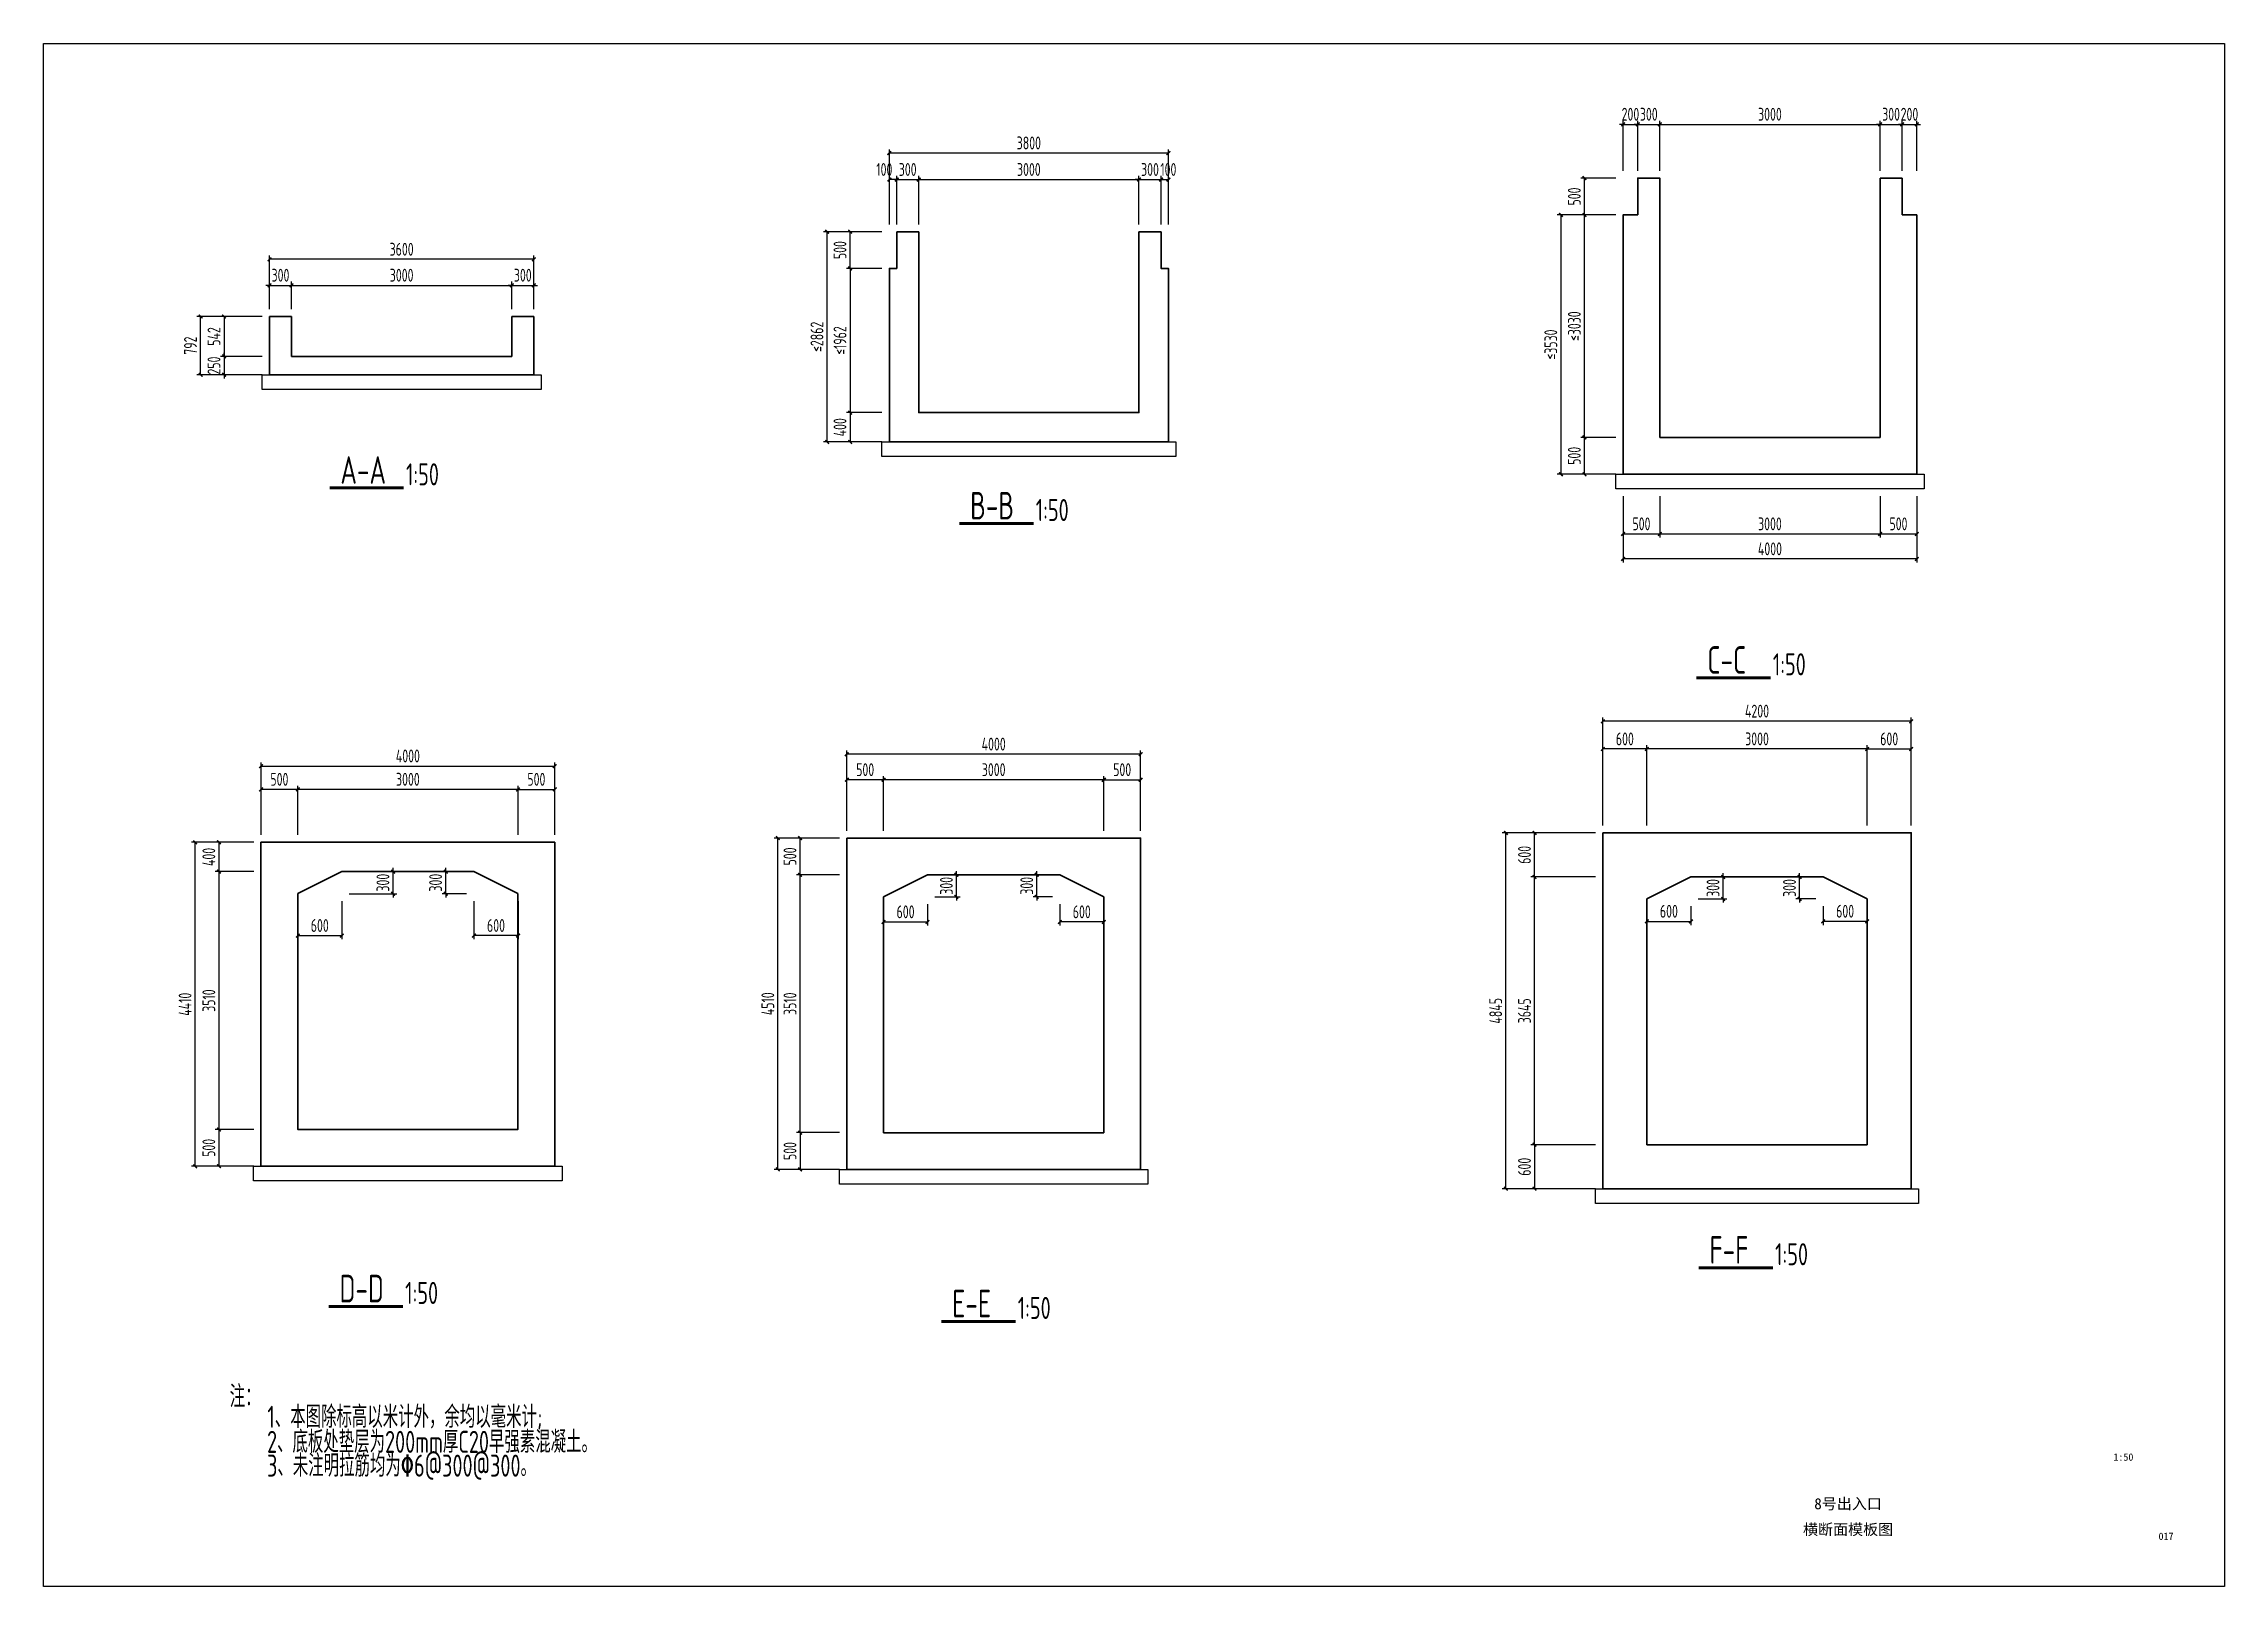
# Model space of a CAD drawing. Header units: millimetres. Extents: x -897614 to 191467, y -439928 to 101803.
# Drawn here: x -23046 to 6654, y -273283 to -252283 of the extents above; entities that cross this region are included whole.
import ezdxf
from ezdxf.enums import TextEntityAlignment as Align

# ---------------------------------------------------------------- set-up
doc = ezdxf.new("R2010")
doc.units = ezdxf.units.MM
doc.header["$LTSCALE"] = 1000
for name, color, linetype in [('DC', 7, 'Continuous'), ('DIM_LEAD', 3, 'Continuous'), ('DIM_SYMB', 3, 'Continuous'), ('PUB_TEXT', 7, 'Continuous'), ('TEXT(水平)', 7, 'Continuous'), ('图框', 3, 'Continuous')]:
    doc.layers.add(name, color=color, linetype=linetype)
doc.layers.add('DY', color=1, linetype='Continuous', plot=False)
doc.layers.add('WALL', color=6, linetype='Continuous', lineweight=30)
doc.styles.add('TK-HZ-HT', font='', dxfattribs={"width": 0.8})
doc.styles.add('TK-HZ-ST', font='', dxfattribs={"width": 0.8})
doc.styles.add('TSSD', font='tssdeng.shx', dxfattribs={"width": 0.7, "bigfont": 'tssdchn.shx'})
doc.styles.add('TSSD_Rein', font='tssdeng.shx', dxfattribs={"width": 0.75, "bigfont": 'hztxt.shx'})
doc.styles.get('TK-HZ-HT').set_extended_font_data('SimSun')
doc.styles.get('TK-HZ-ST').set_extended_font_data('SimSun')
doc.dimstyles.new('TSD', dxfattribs={"dimtxt": 350, "dimasz": 100, "dimexe": 100, "dimexo": 200, "dimgap": 100, "dimtad": 1, "dimdec": 0, "dimzin": 0, "dimdsep": 46, "dimtxsty": 'TSSD', "dimblk": 'ARCHTICK', "dimcen": 0.09, "dimclrt": 7, "dimazin": 2, "dimtfac": 1, "dimtdec": 0, "dimtix": 1, "dimtmove": 2, "dimatfit": 3, "dimfxl": 0, "dimtolj": 1, "dimtzin": 0, "dimarcsym": 0})

msp = doc.modelspace()

# ---------------------------------------------------------------- texts
at = {"layer": 'PUB_TEXT', "style": 'TSSD', "width": 0.7}
for s, height, p in [('A-A', 375, (-19003.84203, -258274.10441)), ('1:50', 300, (-18110.68025, -258295.83943)), ('B-B', 375, (-10426.97914, -258759.82024)), ('1:50', 300, (-9533.81735, -258781.55525)), ('C-C', 375, (-388.48147, -260860.25715)), ('1:50', 300, (504.68031, -260881.99216)), ('F-F', 375, (-358.14499, -268889.99784)), ('1:50', 300, (535.01679, -268911.73286)), ('D-D', 375, (-19015.15085, -269416.78644)), ('1:50', 300, (-18121.98906, -269438.52145)), ('E-E', 375, (-10672.26461, -269621.18875)), ('1:50', 300, (-9779.10282, -269642.92376))]:
    msp.add_text(s, height=height, rotation=359.999999146, dxfattribs=at).set_placement(p)
at = {"layer": 'TEXT(水平)', "style": 'TSSD_Rein', "width": 0.7}
for s, p in [('注：', (-20512.0247, -270848.30735)), ('1、本图除标高以米计外，余均以毫米计;', (-19998.03909, -271125.08725)), ('2、底板处垫层为200mm厚C20早强素混凝土。    ', (-20003.05569, -271465.66236)), ('3、未注明拉筋均为%%1306@300@300。    ', (-20003.05569, -271789.42001))]:
    msp.add_text(s, height=300, dxfattribs=at).set_placement(p)
at = {"layer": '图框', "color": 7}
for s, height, style, p in [('1:50', 100, 'TK-HZ-ST', (5279.03145, -271522.92759)), ('8号出入口', 150, 'TK-HZ-HT', (1529.03145, -272157.92759)), ('横断面模板图', 150, 'TK-HZ-HT', (1529.03145, -272507.92759))]:
    msp.add_text(s, height=height, dxfattribs=dict(at, style=style)).set_placement(p, align=Align.MIDDLE_CENTER)
at = {"layer": '图框', "color": 7, "style": 'TK-HZ-ST'}
msp.add_text('017 ', height=100, dxfattribs=at).set_placement((5757.20908, -272651.37259))

# ---------------------------------------------------------------- blocks, each defined once
blk = doc.blocks.new('_ArchTick')
at = {"color": 0, "linetype": 'ByBlock', "const_width": 0.4}
blk.add_lwpolyline([(-0.5, -0.5), (0.5, 0.5)], dxfattribs=at)
blk = doc.blocks.new('*D446')
at = {"layer": 'Defpoints', "color": 0, "transparency": 16777216}
for p in [(-11528, -255343), (-12062, -257305), (-11528, -257305)]:
    blk.add_point(p, dxfattribs=at)
at = {"layer": 'DIM_LEAD', "color": 0, "lineweight": -2, "transparency": 16777216}
for p, q in [((-11628, -255343), (-12112, -255343)), ((-12062, -255343), (-12062, -257305)), ((-11628, -257305), (-12112, -257305))]:
    blk.add_line(p, q, dxfattribs=at)
at = {"layer": 'DIM_LEAD', "color": 0, "lineweight": -2, "transparency": 16777216, "xscale": 50, "yscale": 50, "zscale": 50}
for p, rotation in [((-12062, -255343), 90), ((-12062, -257305), 270)]:
    blk.add_blockref('_ArchTick', p, dxfattribs=dict(at, rotation=rotation))
at = {"layer": 'DIM_LEAD', "color": 7, "transparency": 16777216, "insert": (-12200, -256324), "char_height": 175, "attachment_point": 5, "rotation": 90, "style": 'TSSD'}
blk.add_mtext('\\A1;≤1962', dxfattribs=at)
blk = doc.blocks.new('*D447')
at = {"layer": 'Defpoints', "color": 0, "transparency": 16777216}
for p in [(-11528, -257305), (-12062, -257705), (-11528, -257705)]:
    blk.add_point(p, dxfattribs=at)
at = {"layer": 'DIM_LEAD', "color": 0, "lineweight": -2, "transparency": 16777216}
for p, q in [((-11628, -257305), (-12112, -257305)), ((-12062, -257305), (-12062, -257705)), ((-11628, -257705), (-12112, -257705))]:
    blk.add_line(p, q, dxfattribs=at)
at = {"layer": 'DIM_LEAD', "color": 0, "lineweight": -2, "transparency": 16777216, "xscale": 50, "yscale": 50, "zscale": 50}
for p, rotation in [((-12062, -257305), 90), ((-12062, -257705), 270)]:
    blk.add_blockref('_ArchTick', p, dxfattribs=dict(at, rotation=rotation))
at = {"layer": 'DIM_LEAD', "color": 7, "transparency": 16777216, "insert": (-12200, -257505), "char_height": 175, "attachment_point": 5, "rotation": 90, "style": 'TSSD'}
blk.add_mtext('\\A1;400', dxfattribs=at)
blk = doc.blocks.new('*D448')
at = {"layer": 'Defpoints', "color": 0, "transparency": 16777216}
for p in [(-12376, -254843), (-11528, -254843), (-11528, -257705)]:
    blk.add_point(p, dxfattribs=at)
at = {"layer": 'DIM_LEAD', "color": 0, "lineweight": -2, "transparency": 16777216}
for p, q in [((-11628, -254843), (-12426, -254843)), ((-12376, -257705), (-12376, -254843)), ((-11628, -257705), (-12426, -257705))]:
    blk.add_line(p, q, dxfattribs=at)
at = {"layer": 'DIM_LEAD', "color": 0, "lineweight": -2, "transparency": 16777216, "xscale": 50, "yscale": 50, "zscale": 50}
for p, rotation in [((-12376, -254843), 90), ((-12376, -257705), 270)]:
    blk.add_blockref('_ArchTick', p, dxfattribs=dict(at, rotation=rotation))
at = {"layer": 'DIM_LEAD', "color": 7, "transparency": 16777216, "insert": (-12514, -256274), "char_height": 175, "attachment_point": 5, "rotation": 90, "style": 'TSSD'}
blk.add_mtext('\\A1;≤2862', dxfattribs=at)
blk = doc.blocks.new('*D449')
at = {"layer": 'Defpoints', "color": 0, "transparency": 16777216}
for p in [(-11128, -254134), (-11428, -254843), (-11128, -254843)]:
    blk.add_point(p, dxfattribs=at)
at = {"layer": 'DIM_LEAD', "color": 0, "lineweight": -2, "transparency": 16777216}
for p, q in [((-11428, -254134), (-11478, -254134)), ((-11428, -254743), (-11428, -254084)), ((-11428, -254134), (-11128, -254134)), ((-11128, -254743), (-11128, -254084)), ((-11128, -254134), (-11078, -254134))]:
    blk.add_line(p, q, dxfattribs=at)
at = {"layer": 'DIM_LEAD', "color": 0, "lineweight": -2, "transparency": 16777216, "xscale": 50, "yscale": 50, "zscale": 50}
blk.add_blockref('_ArchTick', (-11428, -254134), dxfattribs=at)
at = {"layer": 'DIM_LEAD', "color": 0, "lineweight": -2, "transparency": 16777216, "xscale": 50, "yscale": 50, "zscale": 50, "rotation": 180}
blk.add_blockref('_ArchTick', (-11128, -254134), dxfattribs=at)
at = {"layer": 'DIM_LEAD', "color": 7, "transparency": 16777216, "insert": (-11278, -253996), "char_height": 175, "attachment_point": 5, "style": 'TSSD'}
blk.add_mtext('\\A1;300', dxfattribs=at)
blk = doc.blocks.new('*D450')
at = {"layer": 'Defpoints', "color": 0, "transparency": 16777216}
for p in [(-8128, -254134), (-11128, -254843), (-8128, -254843)]:
    blk.add_point(p, dxfattribs=at)
at = {"layer": 'DIM_LEAD', "color": 0, "lineweight": -2, "transparency": 16777216}
for p, q in [((-11128, -254743), (-11128, -254084)), ((-11128, -254134), (-8128, -254134)), ((-8128, -254743), (-8128, -254084))]:
    blk.add_line(p, q, dxfattribs=at)
at = {"layer": 'DIM_LEAD', "color": 0, "lineweight": -2, "transparency": 16777216, "xscale": 50, "yscale": 50, "zscale": 50, "rotation": 180}
blk.add_blockref('_ArchTick', (-11128, -254134), dxfattribs=at)
at = {"layer": 'DIM_LEAD', "color": 0, "lineweight": -2, "transparency": 16777216, "xscale": 50, "yscale": 50, "zscale": 50}
blk.add_blockref('_ArchTick', (-8128, -254134), dxfattribs=at)
at = {"layer": 'DIM_LEAD', "color": 7, "transparency": 16777216, "insert": (-9628, -253996), "char_height": 175, "attachment_point": 5, "style": 'TSSD'}
blk.add_mtext('\\A1;3000', dxfattribs=at)
blk = doc.blocks.new('*D451')
at = {"layer": 'Defpoints', "color": 0, "transparency": 16777216}
for p in [(-7828, -254134), (-8128, -254843), (-7828, -254843)]:
    blk.add_point(p, dxfattribs=at)
at = {"layer": 'DIM_LEAD', "color": 0, "lineweight": -2, "transparency": 16777216}
for p, q in [((-8128, -254134), (-8178, -254134)), ((-8128, -254743), (-8128, -254084)), ((-8128, -254134), (-7828, -254134)), ((-7828, -254743), (-7828, -254084)), ((-7828, -254134), (-7778, -254134))]:
    blk.add_line(p, q, dxfattribs=at)
at = {"layer": 'DIM_LEAD', "color": 0, "lineweight": -2, "transparency": 16777216, "xscale": 50, "yscale": 50, "zscale": 50}
blk.add_blockref('_ArchTick', (-8128, -254134), dxfattribs=at)
at = {"layer": 'DIM_LEAD', "color": 0, "lineweight": -2, "transparency": 16777216, "xscale": 50, "yscale": 50, "zscale": 50, "rotation": 180}
blk.add_blockref('_ArchTick', (-7828, -254134), dxfattribs=at)
at = {"layer": 'DIM_LEAD', "color": 7, "transparency": 16777216, "insert": (-7978, -253996), "char_height": 175, "attachment_point": 5, "style": 'TSSD'}
blk.add_mtext('\\A1;300', dxfattribs=at)
blk = doc.blocks.new('*D452')
at = {"layer": 'Defpoints', "color": 0, "transparency": 16777216}
for p in [(-11528, -253772), (-11528, -254843), (-7728, -254843)]:
    blk.add_point(p, dxfattribs=at)
at = {"layer": 'DIM_LEAD', "color": 0, "lineweight": -2, "transparency": 16777216}
for p, q in [((-11528, -254743), (-11528, -253722)), ((-7728, -253772), (-11528, -253772)), ((-7728, -254743), (-7728, -253722))]:
    blk.add_line(p, q, dxfattribs=at)
at = {"layer": 'DIM_LEAD', "color": 0, "lineweight": -2, "transparency": 16777216, "xscale": 50, "yscale": 50, "zscale": 50, "rotation": 180}
blk.add_blockref('_ArchTick', (-11528, -253772), dxfattribs=at)
at = {"layer": 'DIM_LEAD', "color": 0, "lineweight": -2, "transparency": 16777216, "xscale": 50, "yscale": 50, "zscale": 50}
blk.add_blockref('_ArchTick', (-7728, -253772), dxfattribs=at)
at = {"layer": 'DIM_LEAD', "color": 7, "transparency": 16777216, "insert": (-9628, -253635), "char_height": 175, "attachment_point": 5, "style": 'TSSD'}
blk.add_mtext('\\A1;3800', dxfattribs=at)
blk = doc.blocks.new('*D453')
at = {"layer": 'Defpoints', "color": 0, "transparency": 16777216}
for p in [(-1535, -258344), (-1035, -258344), (-1035, -258957)]:
    blk.add_point(p, dxfattribs=at)
at = {"layer": 'DIM_LEAD', "color": 0, "lineweight": -2, "transparency": 16777216}
for p, q in [((-1535, -258444), (-1535, -259007)), ((-1035, -258444), (-1035, -259007)), ((-1535, -258957), (-1035, -258957))]:
    blk.add_line(p, q, dxfattribs=at)
at = {"layer": 'DIM_LEAD', "color": 0, "lineweight": -2, "transparency": 16777216, "xscale": 50, "yscale": 50, "zscale": 50, "rotation": 180}
blk.add_blockref('_ArchTick', (-1535, -258957), dxfattribs=at)
at = {"layer": 'DIM_LEAD', "color": 0, "lineweight": -2, "transparency": 16777216, "xscale": 50, "yscale": 50, "zscale": 50}
blk.add_blockref('_ArchTick', (-1035, -258957), dxfattribs=at)
at = {"layer": 'DIM_LEAD', "color": 7, "transparency": 16777216, "insert": (-1285, -258820), "char_height": 175, "attachment_point": 5, "style": 'TSSD'}
blk.add_mtext('\\A1;500', dxfattribs=at)
blk = doc.blocks.new('*D454')
at = {"layer": 'Defpoints', "color": 0, "transparency": 16777216}
for p in [(-1035, -258344), (1965, -258344), (1965, -258957)]:
    blk.add_point(p, dxfattribs=at)
at = {"layer": 'DIM_LEAD', "color": 0, "lineweight": -2, "transparency": 16777216}
for p, q in [((-1035, -258444), (-1035, -259007)), ((1965, -258444), (1965, -259007)), ((-1035, -258957), (1965, -258957))]:
    blk.add_line(p, q, dxfattribs=at)
at = {"layer": 'DIM_LEAD', "color": 0, "lineweight": -2, "transparency": 16777216, "xscale": 50, "yscale": 50, "zscale": 50, "rotation": 180}
blk.add_blockref('_ArchTick', (-1035, -258957), dxfattribs=at)
at = {"layer": 'DIM_LEAD', "color": 0, "lineweight": -2, "transparency": 16777216, "xscale": 50, "yscale": 50, "zscale": 50}
blk.add_blockref('_ArchTick', (1965, -258957), dxfattribs=at)
at = {"layer": 'DIM_LEAD', "color": 7, "transparency": 16777216, "insert": (465, -258820), "char_height": 175, "attachment_point": 5, "style": 'TSSD'}
blk.add_mtext('\\A1;3000', dxfattribs=at)
blk = doc.blocks.new('*D455')
at = {"layer": 'Defpoints', "color": 0, "transparency": 16777216}
for p in [(1965, -258344), (2465, -258344), (2465, -258957)]:
    blk.add_point(p, dxfattribs=at)
at = {"layer": 'DIM_LEAD', "color": 0, "lineweight": -2, "transparency": 16777216}
for p, q in [((1965, -258444), (1965, -259007)), ((2465, -258444), (2465, -259007)), ((1965, -258957), (2465, -258957))]:
    blk.add_line(p, q, dxfattribs=at)
at = {"layer": 'DIM_LEAD', "color": 0, "lineweight": -2, "transparency": 16777216, "xscale": 50, "yscale": 50, "zscale": 50, "rotation": 180}
blk.add_blockref('_ArchTick', (1965, -258957), dxfattribs=at)
at = {"layer": 'DIM_LEAD', "color": 0, "lineweight": -2, "transparency": 16777216, "xscale": 50, "yscale": 50, "zscale": 50}
blk.add_blockref('_ArchTick', (2465, -258957), dxfattribs=at)
at = {"layer": 'DIM_LEAD', "color": 7, "transparency": 16777216, "insert": (2215, -258820), "char_height": 175, "attachment_point": 5, "style": 'TSSD'}
blk.add_mtext('\\A1;500', dxfattribs=at)
blk = doc.blocks.new('*D456')
at = {"layer": 'Defpoints', "color": 0, "transparency": 16777216}
for p in [(-1535, -258344), (2465, -258344), (-1535, -259297)]:
    blk.add_point(p, dxfattribs=at)
at = {"layer": 'DIM_LEAD', "color": 0, "lineweight": -2, "transparency": 16777216}
for p, q in [((-1535, -258444), (-1535, -259347)), ((2465, -258444), (2465, -259347)), ((2465, -259297), (-1535, -259297))]:
    blk.add_line(p, q, dxfattribs=at)
at = {"layer": 'DIM_LEAD', "color": 0, "lineweight": -2, "transparency": 16777216, "xscale": 50, "yscale": 50, "zscale": 50, "rotation": 180}
blk.add_blockref('_ArchTick', (-1535, -259297), dxfattribs=at)
at = {"layer": 'DIM_LEAD', "color": 0, "lineweight": -2, "transparency": 16777216, "xscale": 50, "yscale": 50, "zscale": 50}
blk.add_blockref('_ArchTick', (2465, -259297), dxfattribs=at)
at = {"layer": 'DIM_LEAD', "color": 7, "transparency": 16777216, "insert": (465, -259160), "char_height": 175, "attachment_point": 5, "style": 'TSSD'}
blk.add_mtext('\\A1;4000', dxfattribs=at)
blk = doc.blocks.new('*D457')
at = {"layer": 'Defpoints', "color": 0, "transparency": 16777216}
for p in [(-2061, -257644), (-1535, -257644), (-1535, -258144)]:
    blk.add_point(p, dxfattribs=at)
at = {"layer": 'DIM_LEAD', "color": 0, "lineweight": -2, "transparency": 16777216}
for p, q in [((-1635, -257644), (-2111, -257644)), ((-2061, -258144), (-2061, -257644)), ((-1635, -258144), (-2111, -258144))]:
    blk.add_line(p, q, dxfattribs=at)
at = {"layer": 'DIM_LEAD', "color": 0, "lineweight": -2, "transparency": 16777216, "xscale": 50, "yscale": 50, "zscale": 50}
for p, rotation in [((-2061, -257644), 90), ((-2061, -258144), 270)]:
    blk.add_blockref('_ArchTick', p, dxfattribs=dict(at, rotation=rotation))
at = {"layer": 'DIM_LEAD', "color": 7, "transparency": 16777216, "insert": (-2199, -257894), "char_height": 175, "attachment_point": 5, "rotation": 90, "style": 'TSSD'}
blk.add_mtext('\\A1;500', dxfattribs=at)
blk = doc.blocks.new('*D458')
at = {"layer": 'Defpoints', "color": 0, "transparency": 16777216}
for p in [(-2061, -254614), (-1535, -254614), (-1535, -257644)]:
    blk.add_point(p, dxfattribs=at)
at = {"layer": 'DIM_LEAD', "color": 0, "lineweight": -2, "transparency": 16777216}
for p, q in [((-1635, -254614), (-2111, -254614)), ((-2061, -257644), (-2061, -254614)), ((-1635, -257644), (-2111, -257644))]:
    blk.add_line(p, q, dxfattribs=at)
at = {"layer": 'DIM_LEAD', "color": 0, "lineweight": -2, "transparency": 16777216, "xscale": 50, "yscale": 50, "zscale": 50}
for p, rotation in [((-2061, -254614), 90), ((-2061, -257644), 270)]:
    blk.add_blockref('_ArchTick', p, dxfattribs=dict(at, rotation=rotation))
at = {"layer": 'DIM_LEAD', "color": 7, "transparency": 16777216, "insert": (-2199, -256129), "char_height": 175, "attachment_point": 5, "rotation": 90, "style": 'TSSD'}
blk.add_mtext('\\A1;≤3030', dxfattribs=at)
blk = doc.blocks.new('*D459')
at = {"layer": 'Defpoints', "color": 0, "transparency": 16777216}
for p in [(-1535, -254614), (-2382, -258144), (-1535, -258144)]:
    blk.add_point(p, dxfattribs=at)
at = {"layer": 'DIM_LEAD', "color": 0, "lineweight": -2, "transparency": 16777216}
for p, q in [((-1635, -254614), (-2432, -254614)), ((-2382, -254614), (-2382, -258144)), ((-1635, -258144), (-2432, -258144))]:
    blk.add_line(p, q, dxfattribs=at)
at = {"layer": 'DIM_LEAD', "color": 0, "lineweight": -2, "transparency": 16777216, "xscale": 50, "yscale": 50, "zscale": 50}
for p, rotation in [((-2382, -254614), 90), ((-2382, -258144), 270)]:
    blk.add_blockref('_ArchTick', p, dxfattribs=dict(at, rotation=rotation))
at = {"layer": 'DIM_LEAD', "color": 7, "transparency": 16777216, "insert": (-2520, -256379), "char_height": 175, "attachment_point": 5, "rotation": 90, "style": 'TSSD'}
blk.add_mtext('\\A1;≤3530', dxfattribs=at)
blk = doc.blocks.new('*D460')
at = {"layer": 'Defpoints', "color": 0, "transparency": 16777216}
for p in [(-1335, -253382), (-1535, -254114), (-1335, -254114)]:
    blk.add_point(p, dxfattribs=at)
at = {"layer": 'DIM_LEAD', "color": 0, "lineweight": -2, "transparency": 16777216}
for p, q in [((-1535, -254014), (-1535, -253332)), ((-1335, -254014), (-1335, -253332)), ((-1535, -253382), (-1585, -253382)), ((-1535, -253382), (-1335, -253382)), ((-1335, -253382), (-1285, -253382))]:
    blk.add_line(p, q, dxfattribs=at)
at = {"layer": 'DIM_LEAD', "color": 0, "lineweight": -2, "transparency": 16777216, "xscale": 50, "yscale": 50, "zscale": 50}
blk.add_blockref('_ArchTick', (-1535, -253382), dxfattribs=at)
at = {"layer": 'DIM_LEAD', "color": 0, "lineweight": -2, "transparency": 16777216, "xscale": 50, "yscale": 50, "zscale": 50, "rotation": 180}
blk.add_blockref('_ArchTick', (-1335, -253382), dxfattribs=at)
at = {"layer": 'DIM_LEAD', "color": 7, "transparency": 16777216, "insert": (-1435, -253244), "char_height": 175, "attachment_point": 5, "style": 'TSSD'}
blk.add_mtext('\\A1;200', dxfattribs=at)
blk = doc.blocks.new('*D461')
at = {"layer": 'Defpoints', "color": 0, "transparency": 16777216}
for p in [(-1035, -253382), (-1335, -254114), (-1035, -254114)]:
    blk.add_point(p, dxfattribs=at)
at = {"layer": 'DIM_LEAD', "color": 0, "lineweight": -2, "transparency": 16777216}
for p, q in [((-1335, -254014), (-1335, -253332)), ((-1035, -254014), (-1035, -253332)), ((-1335, -253382), (-1385, -253382)), ((-1335, -253382), (-1035, -253382)), ((-1035, -253382), (-985, -253382))]:
    blk.add_line(p, q, dxfattribs=at)
at = {"layer": 'DIM_LEAD', "color": 0, "lineweight": -2, "transparency": 16777216, "xscale": 50, "yscale": 50, "zscale": 50}
blk.add_blockref('_ArchTick', (-1335, -253382), dxfattribs=at)
at = {"layer": 'DIM_LEAD', "color": 0, "lineweight": -2, "transparency": 16777216, "xscale": 50, "yscale": 50, "zscale": 50, "rotation": 180}
blk.add_blockref('_ArchTick', (-1035, -253382), dxfattribs=at)
at = {"layer": 'DIM_LEAD', "color": 7, "transparency": 16777216, "insert": (-1185, -253244), "char_height": 175, "attachment_point": 5, "style": 'TSSD'}
blk.add_mtext('\\A1;300', dxfattribs=at)
blk = doc.blocks.new('*D462')
at = {"layer": 'Defpoints', "color": 0, "transparency": 16777216}
for p in [(1965, -253382), (-1035, -254114), (1965, -254114)]:
    blk.add_point(p, dxfattribs=at)
at = {"layer": 'DIM_LEAD', "color": 0, "lineweight": -2, "transparency": 16777216}
for p, q in [((-1035, -254014), (-1035, -253332)), ((1965, -254014), (1965, -253332)), ((-1035, -253382), (1965, -253382))]:
    blk.add_line(p, q, dxfattribs=at)
at = {"layer": 'DIM_LEAD', "color": 0, "lineweight": -2, "transparency": 16777216, "xscale": 50, "yscale": 50, "zscale": 50, "rotation": 180}
blk.add_blockref('_ArchTick', (-1035, -253382), dxfattribs=at)
at = {"layer": 'DIM_LEAD', "color": 0, "lineweight": -2, "transparency": 16777216, "xscale": 50, "yscale": 50, "zscale": 50}
blk.add_blockref('_ArchTick', (1965, -253382), dxfattribs=at)
at = {"layer": 'DIM_LEAD', "color": 7, "transparency": 16777216, "insert": (465, -253244), "char_height": 175, "attachment_point": 5, "style": 'TSSD'}
blk.add_mtext('\\A1;3000', dxfattribs=at)
blk = doc.blocks.new('*D463')
at = {"layer": 'Defpoints', "color": 0, "transparency": 16777216}
for p in [(2265, -253382), (1965, -254114), (2265, -254114)]:
    blk.add_point(p, dxfattribs=at)
at = {"layer": 'DIM_LEAD', "color": 0, "lineweight": -2, "transparency": 16777216}
for p, q in [((1965, -254014), (1965, -253332)), ((2265, -254014), (2265, -253332)), ((1965, -253382), (1915, -253382)), ((1965, -253382), (2265, -253382)), ((2265, -253382), (2315, -253382))]:
    blk.add_line(p, q, dxfattribs=at)
at = {"layer": 'DIM_LEAD', "color": 0, "lineweight": -2, "transparency": 16777216, "xscale": 50, "yscale": 50, "zscale": 50}
blk.add_blockref('_ArchTick', (1965, -253382), dxfattribs=at)
at = {"layer": 'DIM_LEAD', "color": 0, "lineweight": -2, "transparency": 16777216, "xscale": 50, "yscale": 50, "zscale": 50, "rotation": 180}
blk.add_blockref('_ArchTick', (2265, -253382), dxfattribs=at)
at = {"layer": 'DIM_LEAD', "color": 7, "transparency": 16777216, "insert": (2115, -253244), "char_height": 175, "attachment_point": 5, "style": 'TSSD'}
blk.add_mtext('\\A1;300', dxfattribs=at)
blk = doc.blocks.new('*D464')
at = {"layer": 'Defpoints', "color": 0, "transparency": 16777216}
for p in [(2465, -253382), (2265, -254114), (2465, -254114)]:
    blk.add_point(p, dxfattribs=at)
at = {"layer": 'DIM_LEAD', "color": 0, "lineweight": -2, "transparency": 16777216}
for p, q in [((2265, -254014), (2265, -253332)), ((2465, -254014), (2465, -253332)), ((2265, -253382), (2215, -253382)), ((2265, -253382), (2465, -253382)), ((2465, -253382), (2515, -253382))]:
    blk.add_line(p, q, dxfattribs=at)
at = {"layer": 'DIM_LEAD', "color": 0, "lineweight": -2, "transparency": 16777216, "xscale": 50, "yscale": 50, "zscale": 50}
blk.add_blockref('_ArchTick', (2265, -253382), dxfattribs=at)
at = {"layer": 'DIM_LEAD', "color": 0, "lineweight": -2, "transparency": 16777216, "xscale": 50, "yscale": 50, "zscale": 50, "rotation": 180}
blk.add_blockref('_ArchTick', (2465, -253382), dxfattribs=at)
at = {"layer": 'DIM_LEAD', "color": 7, "transparency": 16777216, "insert": (2365, -253244), "char_height": 175, "attachment_point": 5, "style": 'TSSD'}
blk.add_mtext('\\A1;200', dxfattribs=at)
blk = doc.blocks.new('*D465')
at = {"layer": 'Defpoints', "color": 0, "transparency": 16777216}
for p in [(-20085, -263154), (-20658, -263554), (-20085, -263554)]:
    blk.add_point(p, dxfattribs=at)
at = {"layer": 'DIM_LEAD', "color": 0, "lineweight": -2, "transparency": 16777216}
for p, q in [((-20185, -263154), (-20708, -263154)), ((-20658, -263154), (-20658, -263554)), ((-20185, -263554), (-20708, -263554))]:
    blk.add_line(p, q, dxfattribs=at)
at = {"layer": 'DIM_LEAD', "color": 0, "lineweight": -2, "transparency": 16777216, "xscale": 50, "yscale": 50, "zscale": 50}
for p, rotation in [((-20658, -263154), 90), ((-20658, -263554), 270)]:
    blk.add_blockref('_ArchTick', p, dxfattribs=dict(at, rotation=rotation))
at = {"layer": 'DIM_LEAD', "color": 7, "transparency": 16777216, "insert": (-20796, -263354), "char_height": 175, "attachment_point": 5, "rotation": 90, "style": 'TSSD'}
blk.add_mtext('\\A1;400', dxfattribs=at)
blk = doc.blocks.new('*D466')
at = {"layer": 'Defpoints', "color": 0, "transparency": 16777216}
for p in [(-20085, -263554), (-20658, -267064), (-20085, -267064)]:
    blk.add_point(p, dxfattribs=at)
at = {"layer": 'DIM_LEAD', "color": 0, "lineweight": -2, "transparency": 16777216}
for p, q in [((-20185, -263554), (-20708, -263554)), ((-20658, -263554), (-20658, -267064)), ((-20185, -267064), (-20708, -267064))]:
    blk.add_line(p, q, dxfattribs=at)
at = {"layer": 'DIM_LEAD', "color": 0, "lineweight": -2, "transparency": 16777216, "xscale": 50, "yscale": 50, "zscale": 50}
for p, rotation in [((-20658, -263554), 90), ((-20658, -267064), 270)]:
    blk.add_blockref('_ArchTick', p, dxfattribs=dict(at, rotation=rotation))
at = {"layer": 'DIM_LEAD', "color": 7, "transparency": 16777216, "insert": (-20796, -265309), "char_height": 175, "attachment_point": 5, "rotation": 90, "style": 'TSSD'}
blk.add_mtext('\\A1;3510', dxfattribs=at)
blk = doc.blocks.new('*D467')
at = {"layer": 'Defpoints', "color": 0, "transparency": 16777216}
for p in [(-20085, -267064), (-20658, -267564), (-20085, -267564)]:
    blk.add_point(p, dxfattribs=at)
at = {"layer": 'DIM_LEAD', "color": 0, "lineweight": -2, "transparency": 16777216}
for p, q in [((-20185, -267064), (-20708, -267064)), ((-20658, -267064), (-20658, -267564)), ((-20185, -267564), (-20708, -267564))]:
    blk.add_line(p, q, dxfattribs=at)
at = {"layer": 'DIM_LEAD', "color": 0, "lineweight": -2, "transparency": 16777216, "xscale": 50, "yscale": 50, "zscale": 50}
for p, rotation in [((-20658, -267064), 90), ((-20658, -267564), 270)]:
    blk.add_blockref('_ArchTick', p, dxfattribs=dict(at, rotation=rotation))
at = {"layer": 'DIM_LEAD', "color": 7, "transparency": 16777216, "insert": (-20796, -267314), "char_height": 175, "attachment_point": 5, "rotation": 90, "style": 'TSSD'}
blk.add_mtext('\\A1;500', dxfattribs=at)
blk = doc.blocks.new('*D468')
at = {"layer": 'Defpoints', "color": 0, "transparency": 16777216}
for p in [(-20982, -263154), (-20085, -263154), (-20085, -267564)]:
    blk.add_point(p, dxfattribs=at)
at = {"layer": 'DIM_LEAD', "color": 0, "lineweight": -2, "transparency": 16777216}
for p, q in [((-20185, -263154), (-21032, -263154)), ((-20982, -267564), (-20982, -263154)), ((-20185, -267564), (-21032, -267564))]:
    blk.add_line(p, q, dxfattribs=at)
at = {"layer": 'DIM_LEAD', "color": 0, "lineweight": -2, "transparency": 16777216, "xscale": 50, "yscale": 50, "zscale": 50}
for p, rotation in [((-20982, -263154), 90), ((-20982, -267564), 270)]:
    blk.add_blockref('_ArchTick', p, dxfattribs=dict(at, rotation=rotation))
at = {"layer": 'DIM_LEAD', "color": 7, "transparency": 16777216, "insert": (-21119, -265359), "char_height": 175, "attachment_point": 5, "rotation": 90, "style": 'TSSD'}
blk.add_mtext('\\A1;4410', dxfattribs=at)
blk = doc.blocks.new('*D469')
at = {"layer": 'Defpoints', "color": 0, "transparency": 16777216}
for p in [(-16085, -262434), (-16585, -263154), (-16085, -263154)]:
    blk.add_point(p, dxfattribs=at)
at = {"layer": 'DIM_LEAD', "color": 0, "lineweight": -2, "transparency": 16777216}
for p, q in [((-16585, -263054), (-16585, -262384)), ((-16585, -262434), (-16085, -262434)), ((-16085, -263054), (-16085, -262384))]:
    blk.add_line(p, q, dxfattribs=at)
at = {"layer": 'DIM_LEAD', "color": 0, "lineweight": -2, "transparency": 16777216, "xscale": 50, "yscale": 50, "zscale": 50, "rotation": 180}
blk.add_blockref('_ArchTick', (-16585, -262434), dxfattribs=at)
at = {"layer": 'DIM_LEAD', "color": 0, "lineweight": -2, "transparency": 16777216, "xscale": 50, "yscale": 50, "zscale": 50}
blk.add_blockref('_ArchTick', (-16085, -262434), dxfattribs=at)
at = {"layer": 'DIM_LEAD', "color": 7, "transparency": 16777216, "insert": (-16335, -262297), "char_height": 175, "attachment_point": 5, "style": 'TSSD'}
blk.add_mtext('\\A1;500', dxfattribs=at)
blk = doc.blocks.new('*D470')
at = {"layer": 'Defpoints', "color": 0, "transparency": 16777216}
for p in [(-16085, -262117), (-20085, -263154), (-16085, -263154)]:
    blk.add_point(p, dxfattribs=at)
at = {"layer": 'DIM_LEAD', "color": 0, "lineweight": -2, "transparency": 16777216}
for p, q in [((-20085, -263054), (-20085, -262067)), ((-20085, -262117), (-16085, -262117)), ((-16085, -263054), (-16085, -262067))]:
    blk.add_line(p, q, dxfattribs=at)
at = {"layer": 'DIM_LEAD', "color": 0, "lineweight": -2, "transparency": 16777216, "xscale": 50, "yscale": 50, "zscale": 50, "rotation": 180}
blk.add_blockref('_ArchTick', (-20085, -262117), dxfattribs=at)
at = {"layer": 'DIM_LEAD', "color": 0, "lineweight": -2, "transparency": 16777216, "xscale": 50, "yscale": 50, "zscale": 50}
blk.add_blockref('_ArchTick', (-16085, -262117), dxfattribs=at)
at = {"layer": 'DIM_LEAD', "color": 7, "transparency": 16777216, "insert": (-18085, -261979), "char_height": 175, "attachment_point": 5, "style": 'TSSD'}
blk.add_mtext('\\A1;4000', dxfattribs=at)
blk = doc.blocks.new('*D471')
at = {"layer": 'Defpoints', "color": 0, "transparency": 16777216}
for p in [(-1811, -267271), (-2741, -267871), (-1811, -267871)]:
    blk.add_point(p, dxfattribs=at)
at = {"layer": 'DIM_LEAD', "color": 0, "lineweight": -2, "transparency": 16777216}
for p, q in [((-1911, -267271), (-2791, -267271)), ((-2741, -267271), (-2741, -267871)), ((-1911, -267871), (-2791, -267871))]:
    blk.add_line(p, q, dxfattribs=at)
at = {"layer": 'DIM_LEAD', "color": 0, "lineweight": -2, "transparency": 16777216, "xscale": 50, "yscale": 50, "zscale": 50}
for p, rotation in [((-2741, -267271), 90), ((-2741, -267871), 270)]:
    blk.add_blockref('_ArchTick', p, dxfattribs=dict(at, rotation=rotation))
at = {"layer": 'DIM_LEAD', "color": 7, "transparency": 16777216, "insert": (-2878, -267571), "char_height": 175, "attachment_point": 5, "rotation": 90, "style": 'TSSD'}
blk.add_mtext('\\A1;600', dxfattribs=at)
blk = doc.blocks.new('*D472')
at = {"layer": 'Defpoints', "color": 0, "transparency": 16777216}
for p in [(-3132, -263026), (-1811, -263026), (-1811, -267871)]:
    blk.add_point(p, dxfattribs=at)
at = {"layer": 'DIM_LEAD', "color": 0, "lineweight": -2, "transparency": 16777216}
for p, q in [((-1911, -263026), (-3182, -263026)), ((-3132, -267871), (-3132, -263026)), ((-1911, -267871), (-3182, -267871))]:
    blk.add_line(p, q, dxfattribs=at)
at = {"layer": 'DIM_LEAD', "color": 0, "lineweight": -2, "transparency": 16777216, "xscale": 50, "yscale": 50, "zscale": 50}
for p, rotation in [((-3132, -263026), 90), ((-3132, -267871), 270)]:
    blk.add_blockref('_ArchTick', p, dxfattribs=dict(at, rotation=rotation))
at = {"layer": 'DIM_LEAD', "color": 7, "transparency": 16777216, "insert": (-3270, -265448), "char_height": 175, "attachment_point": 5, "rotation": 90, "style": 'TSSD'}
blk.add_mtext('\\A1;4845', dxfattribs=at)
blk = doc.blocks.new('*D473')
at = {"layer": 'Defpoints', "color": 0, "transparency": 16777216}
for p in [(2389, -261884), (1789, -263026), (2389, -263026)]:
    blk.add_point(p, dxfattribs=at)
at = {"layer": 'DIM_LEAD', "color": 0, "lineweight": -2, "transparency": 16777216}
for p, q in [((1789, -262926), (1789, -261834)), ((1789, -261884), (2389, -261884)), ((2389, -262926), (2389, -261834))]:
    blk.add_line(p, q, dxfattribs=at)
at = {"layer": 'DIM_LEAD', "color": 0, "lineweight": -2, "transparency": 16777216, "xscale": 50, "yscale": 50, "zscale": 50, "rotation": 180}
blk.add_blockref('_ArchTick', (1789, -261884), dxfattribs=at)
at = {"layer": 'DIM_LEAD', "color": 0, "lineweight": -2, "transparency": 16777216, "xscale": 50, "yscale": 50, "zscale": 50}
blk.add_blockref('_ArchTick', (2389, -261884), dxfattribs=at)
at = {"layer": 'DIM_LEAD', "color": 7, "transparency": 16777216, "insert": (2089, -261747), "char_height": 175, "attachment_point": 5, "style": 'TSSD'}
blk.add_mtext('\\A1;600', dxfattribs=at)
blk = doc.blocks.new('*D474')
at = {"layer": 'Defpoints', "color": 0, "transparency": 16777216}
for p in [(-1811, -261507), (-1811, -263026), (2389, -263026)]:
    blk.add_point(p, dxfattribs=at)
at = {"layer": 'DIM_LEAD', "color": 0, "lineweight": -2, "transparency": 16777216}
for p, q in [((-1811, -262926), (-1811, -261457)), ((2389, -261507), (-1811, -261507)), ((2389, -262926), (2389, -261457))]:
    blk.add_line(p, q, dxfattribs=at)
at = {"layer": 'DIM_LEAD', "color": 0, "lineweight": -2, "transparency": 16777216, "xscale": 50, "yscale": 50, "zscale": 50, "rotation": 180}
blk.add_blockref('_ArchTick', (-1811, -261507), dxfattribs=at)
at = {"layer": 'DIM_LEAD', "color": 0, "lineweight": -2, "transparency": 16777216, "xscale": 50, "yscale": 50, "zscale": 50}
blk.add_blockref('_ArchTick', (2389, -261507), dxfattribs=at)
at = {"layer": 'DIM_LEAD', "color": 7, "transparency": 16777216, "insert": (289, -261369), "char_height": 175, "attachment_point": 5, "style": 'TSSD'}
blk.add_mtext('\\A1;4200', dxfattribs=at)
blk = doc.blocks.new('*D475')
at = {"layer": 'Defpoints', "color": 0, "transparency": 16777216}
for p in [(-19585, -262434), (-19585, -263154), (-16585, -263154)]:
    blk.add_point(p, dxfattribs=at)
at = {"layer": 'DIM_LEAD', "color": 0, "lineweight": -2, "transparency": 16777216}
for p, q in [((-19585, -263054), (-19585, -262384)), ((-16585, -262434), (-19585, -262434)), ((-16585, -263054), (-16585, -262384))]:
    blk.add_line(p, q, dxfattribs=at)
at = {"layer": 'DIM_LEAD', "color": 0, "lineweight": -2, "transparency": 16777216, "xscale": 50, "yscale": 50, "zscale": 50, "rotation": 180}
blk.add_blockref('_ArchTick', (-19585, -262434), dxfattribs=at)
at = {"layer": 'DIM_LEAD', "color": 0, "lineweight": -2, "transparency": 16777216, "xscale": 50, "yscale": 50, "zscale": 50}
blk.add_blockref('_ArchTick', (-16585, -262434), dxfattribs=at)
at = {"layer": 'DIM_LEAD', "color": 7, "transparency": 16777216, "insert": (-18085, -262297), "char_height": 175, "attachment_point": 5, "style": 'TSSD'}
blk.add_mtext('\\A1;3000', dxfattribs=at)
blk = doc.blocks.new('*D476')
at = {"layer": 'Defpoints', "color": 0, "transparency": 16777216}
for p in [(-20085, -262434), (-20085, -263154), (-19585, -263154)]:
    blk.add_point(p, dxfattribs=at)
at = {"layer": 'DIM_LEAD', "color": 0, "lineweight": -2, "transparency": 16777216}
for p, q in [((-20085, -263054), (-20085, -262384)), ((-19585, -262434), (-20085, -262434)), ((-19585, -263054), (-19585, -262384))]:
    blk.add_line(p, q, dxfattribs=at)
at = {"layer": 'DIM_LEAD', "color": 0, "lineweight": -2, "transparency": 16777216, "xscale": 50, "yscale": 50, "zscale": 50, "rotation": 180}
blk.add_blockref('_ArchTick', (-20085, -262434), dxfattribs=at)
at = {"layer": 'DIM_LEAD', "color": 0, "lineweight": -2, "transparency": 16777216, "xscale": 50, "yscale": 50, "zscale": 50}
blk.add_blockref('_ArchTick', (-19585, -262434), dxfattribs=at)
at = {"layer": 'DIM_LEAD', "color": 7, "transparency": 16777216, "insert": (-19835, -262297), "char_height": 175, "attachment_point": 5, "style": 'TSSD'}
blk.add_mtext('\\A1;500', dxfattribs=at)
blk = doc.blocks.new('*D477')
at = {"layer": 'Defpoints', "color": 0, "transparency": 16777216}
for p in [(-2741, -263626), (-1811, -263626), (-1811, -267271)]:
    blk.add_point(p, dxfattribs=at)
at = {"layer": 'DIM_LEAD', "color": 0, "lineweight": -2, "transparency": 16777216}
for p, q in [((-1911, -263626), (-2791, -263626)), ((-2741, -267271), (-2741, -263626)), ((-1911, -267271), (-2791, -267271))]:
    blk.add_line(p, q, dxfattribs=at)
at = {"layer": 'DIM_LEAD', "color": 0, "lineweight": -2, "transparency": 16777216, "xscale": 50, "yscale": 50, "zscale": 50}
for p, rotation in [((-2741, -263626), 90), ((-2741, -267271), 270)]:
    blk.add_blockref('_ArchTick', p, dxfattribs=dict(at, rotation=rotation))
at = {"layer": 'DIM_LEAD', "color": 7, "transparency": 16777216, "insert": (-2878, -265448), "char_height": 175, "attachment_point": 5, "rotation": 90, "style": 'TSSD'}
blk.add_mtext('\\A1;3645', dxfattribs=at)
blk = doc.blocks.new('*D478')
at = {"layer": 'Defpoints', "color": 0, "transparency": 16777216}
for p in [(-2741, -263026), (-1811, -263026), (-1811, -263626)]:
    blk.add_point(p, dxfattribs=at)
at = {"layer": 'DIM_LEAD', "color": 0, "lineweight": -2, "transparency": 16777216}
for p, q in [((-1911, -263026), (-2791, -263026)), ((-2741, -263626), (-2741, -263026)), ((-1911, -263626), (-2791, -263626))]:
    blk.add_line(p, q, dxfattribs=at)
at = {"layer": 'DIM_LEAD', "color": 0, "lineweight": -2, "transparency": 16777216, "xscale": 50, "yscale": 50, "zscale": 50}
for p, rotation in [((-2741, -263026), 90), ((-2741, -263626), 270)]:
    blk.add_blockref('_ArchTick', p, dxfattribs=dict(at, rotation=rotation))
at = {"layer": 'DIM_LEAD', "color": 7, "transparency": 16777216, "insert": (-2878, -263326), "char_height": 175, "attachment_point": 5, "rotation": 90, "style": 'TSSD'}
blk.add_mtext('\\A1;600', dxfattribs=at)
blk = doc.blocks.new('*D479')
at = {"layer": 'Defpoints', "color": 0, "transparency": 16777216}
for p in [(-1211, -261884), (-1211, -263026), (1789, -263026)]:
    blk.add_point(p, dxfattribs=at)
at = {"layer": 'DIM_LEAD', "color": 0, "lineweight": -2, "transparency": 16777216}
for p, q in [((-1211, -262926), (-1211, -261834)), ((1789, -261884), (-1211, -261884)), ((1789, -262926), (1789, -261834))]:
    blk.add_line(p, q, dxfattribs=at)
at = {"layer": 'DIM_LEAD', "color": 0, "lineweight": -2, "transparency": 16777216, "xscale": 50, "yscale": 50, "zscale": 50, "rotation": 180}
blk.add_blockref('_ArchTick', (-1211, -261884), dxfattribs=at)
at = {"layer": 'DIM_LEAD', "color": 0, "lineweight": -2, "transparency": 16777216, "xscale": 50, "yscale": 50, "zscale": 50}
blk.add_blockref('_ArchTick', (1789, -261884), dxfattribs=at)
at = {"layer": 'DIM_LEAD', "color": 7, "transparency": 16777216, "insert": (289, -261747), "char_height": 175, "attachment_point": 5, "style": 'TSSD'}
blk.add_mtext('\\A1;3000', dxfattribs=at)
blk = doc.blocks.new('*D480')
at = {"layer": 'Defpoints', "color": 0, "transparency": 16777216}
for p in [(-1811, -261884), (-1811, -263026), (-1211, -263026)]:
    blk.add_point(p, dxfattribs=at)
at = {"layer": 'DIM_LEAD', "color": 0, "lineweight": -2, "transparency": 16777216}
for p, q in [((-1811, -262926), (-1811, -261834)), ((-1211, -261884), (-1811, -261884)), ((-1211, -262926), (-1211, -261834))]:
    blk.add_line(p, q, dxfattribs=at)
at = {"layer": 'DIM_LEAD', "color": 0, "lineweight": -2, "transparency": 16777216, "xscale": 50, "yscale": 50, "zscale": 50, "rotation": 180}
blk.add_blockref('_ArchTick', (-1811, -261884), dxfattribs=at)
at = {"layer": 'DIM_LEAD', "color": 0, "lineweight": -2, "transparency": 16777216, "xscale": 50, "yscale": 50, "zscale": 50}
blk.add_blockref('_ArchTick', (-1211, -261884), dxfattribs=at)
at = {"layer": 'DIM_LEAD', "color": 7, "transparency": 16777216, "insert": (-1511, -261747), "char_height": 175, "attachment_point": 5, "style": 'TSSD'}
blk.add_mtext('\\A1;600', dxfattribs=at)
blk = doc.blocks.new('*D481')
at = {"layer": 'Defpoints', "color": 0, "transparency": 16777216}
for p in [(-12107, -267107), (-12744, -267607), (-12107, -267607)]:
    blk.add_point(p, dxfattribs=at)
at = {"layer": 'DIM_LEAD', "color": 0, "lineweight": -2, "transparency": 16777216}
for p, q in [((-12207, -267107), (-12794, -267107)), ((-12744, -267107), (-12744, -267607)), ((-12207, -267607), (-12794, -267607))]:
    blk.add_line(p, q, dxfattribs=at)
at = {"layer": 'DIM_LEAD', "color": 0, "lineweight": -2, "transparency": 16777216, "xscale": 50, "yscale": 50, "zscale": 50}
for p, rotation in [((-12744, -267107), 90), ((-12744, -267607), 270)]:
    blk.add_blockref('_ArchTick', p, dxfattribs=dict(at, rotation=rotation))
at = {"layer": 'DIM_LEAD', "color": 7, "transparency": 16777216, "insert": (-12881, -267357), "char_height": 175, "attachment_point": 5, "rotation": 90, "style": 'TSSD'}
blk.add_mtext('\\A1;500', dxfattribs=at)
blk = doc.blocks.new('*D482')
at = {"layer": 'Defpoints', "color": 0, "transparency": 16777216}
for p in [(-13046, -263097), (-12107, -263097), (-12107, -267607)]:
    blk.add_point(p, dxfattribs=at)
at = {"layer": 'DIM_LEAD', "color": 0, "lineweight": -2, "transparency": 16777216}
for p, q in [((-12207, -263097), (-13096, -263097)), ((-13046, -267607), (-13046, -263097)), ((-12207, -267607), (-13096, -267607))]:
    blk.add_line(p, q, dxfattribs=at)
at = {"layer": 'DIM_LEAD', "color": 0, "lineweight": -2, "transparency": 16777216, "xscale": 50, "yscale": 50, "zscale": 50}
for p, rotation in [((-13046, -263097), 90), ((-13046, -267607), 270)]:
    blk.add_blockref('_ArchTick', p, dxfattribs=dict(at, rotation=rotation))
at = {"layer": 'DIM_LEAD', "color": 7, "transparency": 16777216, "insert": (-13183, -265352), "char_height": 175, "attachment_point": 5, "rotation": 90, "style": 'TSSD'}
blk.add_mtext('\\A1;4510', dxfattribs=at)
blk = doc.blocks.new('*D483')
at = {"layer": 'Defpoints', "color": 0, "transparency": 16777216}
for p in [(-8107, -262304), (-8607, -263097), (-8107, -263097)]:
    blk.add_point(p, dxfattribs=at)
at = {"layer": 'DIM_LEAD', "color": 0, "lineweight": -2, "transparency": 16777216}
for p, q in [((-8607, -262997), (-8607, -262254)), ((-8607, -262304), (-8107, -262304)), ((-8107, -262997), (-8107, -262254))]:
    blk.add_line(p, q, dxfattribs=at)
at = {"layer": 'DIM_LEAD', "color": 0, "lineweight": -2, "transparency": 16777216, "xscale": 50, "yscale": 50, "zscale": 50, "rotation": 180}
blk.add_blockref('_ArchTick', (-8607, -262304), dxfattribs=at)
at = {"layer": 'DIM_LEAD', "color": 0, "lineweight": -2, "transparency": 16777216, "xscale": 50, "yscale": 50, "zscale": 50}
blk.add_blockref('_ArchTick', (-8107, -262304), dxfattribs=at)
at = {"layer": 'DIM_LEAD', "color": 7, "transparency": 16777216, "insert": (-8357, -262166), "char_height": 175, "attachment_point": 5, "style": 'TSSD'}
blk.add_mtext('\\A1;500', dxfattribs=at)
blk = doc.blocks.new('*D484')
at = {"layer": 'Defpoints', "color": 0, "transparency": 16777216}
for p in [(-12107, -261955), (-12107, -263097), (-8107, -263097)]:
    blk.add_point(p, dxfattribs=at)
at = {"layer": 'DIM_LEAD', "color": 0, "lineweight": -2, "transparency": 16777216}
for p, q in [((-12107, -262997), (-12107, -261905)), ((-8107, -262997), (-8107, -261905)), ((-8107, -261955), (-12107, -261955))]:
    blk.add_line(p, q, dxfattribs=at)
at = {"layer": 'DIM_LEAD', "color": 0, "lineweight": -2, "transparency": 16777216, "xscale": 50, "yscale": 50, "zscale": 50, "rotation": 180}
blk.add_blockref('_ArchTick', (-12107, -261955), dxfattribs=at)
at = {"layer": 'DIM_LEAD', "color": 0, "lineweight": -2, "transparency": 16777216, "xscale": 50, "yscale": 50, "zscale": 50}
blk.add_blockref('_ArchTick', (-8107, -261955), dxfattribs=at)
at = {"layer": 'DIM_LEAD', "color": 7, "transparency": 16777216, "insert": (-10107, -261818), "char_height": 175, "attachment_point": 5, "style": 'TSSD'}
blk.add_mtext('\\A1;4000', dxfattribs=at)
blk = doc.blocks.new('*D485')
at = {"layer": 'Defpoints', "color": 0, "transparency": 16777216}
for p in [(-12744, -263597), (-12107, -263597), (-12107, -267107)]:
    blk.add_point(p, dxfattribs=at)
at = {"layer": 'DIM_LEAD', "color": 0, "lineweight": -2, "transparency": 16777216}
for p, q in [((-12207, -263597), (-12794, -263597)), ((-12744, -267107), (-12744, -263597)), ((-12207, -267107), (-12794, -267107))]:
    blk.add_line(p, q, dxfattribs=at)
at = {"layer": 'DIM_LEAD', "color": 0, "lineweight": -2, "transparency": 16777216, "xscale": 50, "yscale": 50, "zscale": 50}
for p, rotation in [((-12744, -263597), 90), ((-12744, -267107), 270)]:
    blk.add_blockref('_ArchTick', p, dxfattribs=dict(at, rotation=rotation))
at = {"layer": 'DIM_LEAD', "color": 7, "transparency": 16777216, "insert": (-12881, -265352), "char_height": 175, "attachment_point": 5, "rotation": 90, "style": 'TSSD'}
blk.add_mtext('\\A1;3510', dxfattribs=at)
blk = doc.blocks.new('*D486')
at = {"layer": 'Defpoints', "color": 0, "transparency": 16777216}
for p in [(-12744, -263097), (-12107, -263097), (-12107, -263597)]:
    blk.add_point(p, dxfattribs=at)
at = {"layer": 'DIM_LEAD', "color": 0, "lineweight": -2, "transparency": 16777216}
for p, q in [((-12207, -263097), (-12794, -263097)), ((-12744, -263597), (-12744, -263097)), ((-12207, -263597), (-12794, -263597))]:
    blk.add_line(p, q, dxfattribs=at)
at = {"layer": 'DIM_LEAD', "color": 0, "lineweight": -2, "transparency": 16777216, "xscale": 50, "yscale": 50, "zscale": 50}
for p, rotation in [((-12744, -263097), 90), ((-12744, -263597), 270)]:
    blk.add_blockref('_ArchTick', p, dxfattribs=dict(at, rotation=rotation))
at = {"layer": 'DIM_LEAD', "color": 7, "transparency": 16777216, "insert": (-12881, -263347), "char_height": 175, "attachment_point": 5, "rotation": 90, "style": 'TSSD'}
blk.add_mtext('\\A1;500', dxfattribs=at)
blk = doc.blocks.new('*D487')
at = {"layer": 'Defpoints', "color": 0, "transparency": 16777216}
for p in [(-11607, -262304), (-11607, -263097), (-8607, -263097)]:
    blk.add_point(p, dxfattribs=at)
at = {"layer": 'DIM_LEAD', "color": 0, "lineweight": -2, "transparency": 16777216}
for p, q in [((-11607, -262997), (-11607, -262254)), ((-8607, -262304), (-11607, -262304)), ((-8607, -262997), (-8607, -262254))]:
    blk.add_line(p, q, dxfattribs=at)
at = {"layer": 'DIM_LEAD', "color": 0, "lineweight": -2, "transparency": 16777216, "xscale": 50, "yscale": 50, "zscale": 50, "rotation": 180}
blk.add_blockref('_ArchTick', (-11607, -262304), dxfattribs=at)
at = {"layer": 'DIM_LEAD', "color": 0, "lineweight": -2, "transparency": 16777216, "xscale": 50, "yscale": 50, "zscale": 50}
blk.add_blockref('_ArchTick', (-8607, -262304), dxfattribs=at)
at = {"layer": 'DIM_LEAD', "color": 7, "transparency": 16777216, "insert": (-10107, -262166), "char_height": 175, "attachment_point": 5, "style": 'TSSD'}
blk.add_mtext('\\A1;3000', dxfattribs=at)
blk = doc.blocks.new('*D488')
at = {"layer": 'Defpoints', "color": 0, "transparency": 16777216}
for p in [(-12107, -262304), (-12107, -263097), (-11607, -263097)]:
    blk.add_point(p, dxfattribs=at)
at = {"layer": 'DIM_LEAD', "color": 0, "lineweight": -2, "transparency": 16777216}
for p, q in [((-12107, -262997), (-12107, -262254)), ((-11607, -262304), (-12107, -262304)), ((-11607, -262997), (-11607, -262254))]:
    blk.add_line(p, q, dxfattribs=at)
at = {"layer": 'DIM_LEAD', "color": 0, "lineweight": -2, "transparency": 16777216, "xscale": 50, "yscale": 50, "zscale": 50, "rotation": 180}
blk.add_blockref('_ArchTick', (-12107, -262304), dxfattribs=at)
at = {"layer": 'DIM_LEAD', "color": 0, "lineweight": -2, "transparency": 16777216, "xscale": 50, "yscale": 50, "zscale": 50}
blk.add_blockref('_ArchTick', (-11607, -262304), dxfattribs=at)
at = {"layer": 'DIM_LEAD', "color": 7, "transparency": 16777216, "insert": (-11857, -262166), "char_height": 175, "attachment_point": 5, "style": 'TSSD'}
blk.add_mtext('\\A1;500', dxfattribs=at)
blk = doc.blocks.new('*D489')
at = {"layer": 'Defpoints', "color": 0, "transparency": 16777216}
for p in [(-19970, -255998), (-20588, -256540), (-19970, -256540)]:
    blk.add_point(p, dxfattribs=at)
at = {"layer": 'DIM_LEAD', "color": 0, "lineweight": -2, "transparency": 16777216}
for p, q in [((-20070, -255998), (-20638, -255998)), ((-20588, -255998), (-20588, -256540)), ((-20070, -256540), (-20638, -256540))]:
    blk.add_line(p, q, dxfattribs=at)
at = {"layer": 'DIM_LEAD', "color": 0, "lineweight": -2, "transparency": 16777216, "xscale": 50, "yscale": 50, "zscale": 50}
for p, rotation in [((-20588, -255998), 90), ((-20588, -256540), 270)]:
    blk.add_blockref('_ArchTick', p, dxfattribs=dict(at, rotation=rotation))
at = {"layer": 'DIM_LEAD', "color": 7, "transparency": 16777216, "insert": (-20726, -256269), "char_height": 175, "attachment_point": 5, "rotation": 90, "style": 'TSSD'}
blk.add_mtext('\\A1;542', dxfattribs=at)
blk = doc.blocks.new('*D490')
at = {"layer": 'Defpoints', "color": 0, "transparency": 16777216}
for p in [(-19970, -256540), (-20588, -256790), (-19970, -256790)]:
    blk.add_point(p, dxfattribs=at)
at = {"layer": 'DIM_LEAD', "color": 0, "lineweight": -2, "transparency": 16777216}
for p, q in [((-20070, -256540), (-20638, -256540)), ((-20588, -256540), (-20588, -256490)), ((-20588, -256540), (-20588, -256790)), ((-20070, -256790), (-20638, -256790)), ((-20588, -256790), (-20588, -256840))]:
    blk.add_line(p, q, dxfattribs=at)
at = {"layer": 'DIM_LEAD', "color": 0, "lineweight": -2, "transparency": 16777216, "xscale": 50, "yscale": 50, "zscale": 50}
for p, rotation in [((-20588, -256540), 270), ((-20588, -256790), 90)]:
    blk.add_blockref('_ArchTick', p, dxfattribs=dict(at, rotation=rotation))
at = {"layer": 'DIM_LEAD', "color": 7, "transparency": 16777216, "insert": (-20726, -256665), "char_height": 175, "attachment_point": 5, "rotation": 90, "style": 'TSSD'}
blk.add_mtext('\\A1;250', dxfattribs=at)
blk = doc.blocks.new('*D491')
at = {"layer": 'Defpoints', "color": 0, "transparency": 16777216}
for p in [(-20908, -255998), (-19970, -255998), (-19970, -256790)]:
    blk.add_point(p, dxfattribs=at)
at = {"layer": 'DIM_LEAD', "color": 0, "lineweight": -2, "transparency": 16777216}
for p, q in [((-20070, -255998), (-20958, -255998)), ((-20908, -256790), (-20908, -255998)), ((-20070, -256790), (-20958, -256790))]:
    blk.add_line(p, q, dxfattribs=at)
at = {"layer": 'DIM_LEAD', "color": 0, "lineweight": -2, "transparency": 16777216, "xscale": 50, "yscale": 50, "zscale": 50}
for p, rotation in [((-20908, -255998), 90), ((-20908, -256790), 270)]:
    blk.add_blockref('_ArchTick', p, dxfattribs=dict(at, rotation=rotation))
at = {"layer": 'DIM_LEAD', "color": 7, "transparency": 16777216, "insert": (-21046, -256394), "char_height": 175, "attachment_point": 5, "rotation": 90, "style": 'TSSD'}
blk.add_mtext('\\A1;792', dxfattribs=at)
blk = doc.blocks.new('*D492')
at = {"layer": 'Defpoints', "color": 0, "transparency": 16777216}
for p in [(-19670, -255573), (-19970, -255998), (-19670, -255998)]:
    blk.add_point(p, dxfattribs=at)
at = {"layer": 'DIM_LEAD', "color": 0, "lineweight": -2, "transparency": 16777216}
for p, q in [((-19970, -255573), (-20020, -255573)), ((-19970, -255898), (-19970, -255523)), ((-19970, -255573), (-19670, -255573)), ((-19670, -255898), (-19670, -255523)), ((-19670, -255573), (-19620, -255573))]:
    blk.add_line(p, q, dxfattribs=at)
at = {"layer": 'DIM_LEAD', "color": 0, "lineweight": -2, "transparency": 16777216, "xscale": 50, "yscale": 50, "zscale": 50}
blk.add_blockref('_ArchTick', (-19970, -255573), dxfattribs=at)
at = {"layer": 'DIM_LEAD', "color": 0, "lineweight": -2, "transparency": 16777216, "xscale": 50, "yscale": 50, "zscale": 50, "rotation": 180}
blk.add_blockref('_ArchTick', (-19670, -255573), dxfattribs=at)
at = {"layer": 'DIM_LEAD', "color": 7, "transparency": 16777216, "insert": (-19820, -255435), "char_height": 175, "attachment_point": 5, "style": 'TSSD'}
blk.add_mtext('\\A1;300', dxfattribs=at)
blk = doc.blocks.new('*D493')
at = {"layer": 'Defpoints', "color": 0, "transparency": 16777216}
for p in [(-16670, -255573), (-19670, -255998), (-16670, -255998)]:
    blk.add_point(p, dxfattribs=at)
at = {"layer": 'DIM_LEAD', "color": 0, "lineweight": -2, "transparency": 16777216}
for p, q in [((-19670, -255898), (-19670, -255523)), ((-19670, -255573), (-16670, -255573)), ((-16670, -255898), (-16670, -255523))]:
    blk.add_line(p, q, dxfattribs=at)
at = {"layer": 'DIM_LEAD', "color": 0, "lineweight": -2, "transparency": 16777216, "xscale": 50, "yscale": 50, "zscale": 50, "rotation": 180}
blk.add_blockref('_ArchTick', (-19670, -255573), dxfattribs=at)
at = {"layer": 'DIM_LEAD', "color": 0, "lineweight": -2, "transparency": 16777216, "xscale": 50, "yscale": 50, "zscale": 50}
blk.add_blockref('_ArchTick', (-16670, -255573), dxfattribs=at)
at = {"layer": 'DIM_LEAD', "color": 7, "transparency": 16777216, "insert": (-18170, -255435), "char_height": 175, "attachment_point": 5, "style": 'TSSD'}
blk.add_mtext('\\A1;3000', dxfattribs=at)
blk = doc.blocks.new('*D494')
at = {"layer": 'Defpoints', "color": 0, "transparency": 16777216}
for p in [(-16370, -255573), (-16670, -255998), (-16370, -255998)]:
    blk.add_point(p, dxfattribs=at)
at = {"layer": 'DIM_LEAD', "color": 0, "lineweight": -2, "transparency": 16777216}
for p, q in [((-16670, -255573), (-16720, -255573)), ((-16670, -255898), (-16670, -255523)), ((-16670, -255573), (-16370, -255573)), ((-16370, -255898), (-16370, -255523)), ((-16370, -255573), (-16320, -255573))]:
    blk.add_line(p, q, dxfattribs=at)
at = {"layer": 'DIM_LEAD', "color": 0, "lineweight": -2, "transparency": 16777216, "xscale": 50, "yscale": 50, "zscale": 50}
blk.add_blockref('_ArchTick', (-16670, -255573), dxfattribs=at)
at = {"layer": 'DIM_LEAD', "color": 0, "lineweight": -2, "transparency": 16777216, "xscale": 50, "yscale": 50, "zscale": 50, "rotation": 180}
blk.add_blockref('_ArchTick', (-16370, -255573), dxfattribs=at)
at = {"layer": 'DIM_LEAD', "color": 7, "transparency": 16777216, "insert": (-16520, -255435), "char_height": 175, "attachment_point": 5, "style": 'TSSD'}
blk.add_mtext('\\A1;300', dxfattribs=at)
blk = doc.blocks.new('*D495')
at = {"layer": 'Defpoints', "color": 0, "transparency": 16777216}
for p in [(-19970, -255219), (-19970, -255998), (-16370, -255998)]:
    blk.add_point(p, dxfattribs=at)
at = {"layer": 'DIM_LEAD', "color": 0, "lineweight": -2, "transparency": 16777216}
for p, q in [((-19970, -255898), (-19970, -255169)), ((-16370, -255219), (-19970, -255219)), ((-16370, -255898), (-16370, -255169))]:
    blk.add_line(p, q, dxfattribs=at)
at = {"layer": 'DIM_LEAD', "color": 0, "lineweight": -2, "transparency": 16777216, "xscale": 50, "yscale": 50, "zscale": 50, "rotation": 180}
blk.add_blockref('_ArchTick', (-19970, -255219), dxfattribs=at)
at = {"layer": 'DIM_LEAD', "color": 0, "lineweight": -2, "transparency": 16777216, "xscale": 50, "yscale": 50, "zscale": 50}
blk.add_blockref('_ArchTick', (-16370, -255219), dxfattribs=at)
at = {"layer": 'DIM_LEAD', "color": 7, "transparency": 16777216, "insert": (-18170, -255082), "char_height": 175, "attachment_point": 5, "style": 'TSSD'}
blk.add_mtext('\\A1;3600', dxfattribs=at)
blk = doc.blocks.new('*D496')
at = {"layer": 'Defpoints', "color": 0, "transparency": 16777216}
for p in [(-11528, -254134), (-11528, -254843), (-11428, -254843)]:
    blk.add_point(p, dxfattribs=at)
at = {"layer": 'DIM_LEAD', "color": 0, "lineweight": -2, "transparency": 16777216}
for p, q in [((-11528, -254743), (-11528, -254084)), ((-11428, -254134), (-11528, -254134)), ((-11428, -254743), (-11428, -254084))]:
    blk.add_line(p, q, dxfattribs=at)
at = {"layer": 'DIM_LEAD', "color": 0, "lineweight": -2, "transparency": 16777216, "xscale": 50, "yscale": 50, "zscale": 50, "rotation": 180}
blk.add_blockref('_ArchTick', (-11528, -254134), dxfattribs=at)
at = {"layer": 'DIM_LEAD', "color": 0, "lineweight": -2, "transparency": 16777216, "xscale": 50, "yscale": 50, "zscale": 50}
blk.add_blockref('_ArchTick', (-11428, -254134), dxfattribs=at)
at = {"layer": 'DIM_LEAD', "color": 7, "transparency": 16777216, "insert": (-11596, -253996), "char_height": 175, "attachment_point": 5, "style": 'TSSD'}
blk.add_mtext('\\A1;100', dxfattribs=at)
blk = doc.blocks.new('*D497')
at = {"layer": 'Defpoints', "color": 0, "transparency": 16777216}
for p in [(-7728, -254134), (-7828, -254843), (-7728, -254843)]:
    blk.add_point(p, dxfattribs=at)
at = {"layer": 'DIM_LEAD', "color": 0, "lineweight": -2, "transparency": 16777216}
for p, q in [((-7828, -254743), (-7828, -254084)), ((-7828, -254134), (-7728, -254134)), ((-7728, -254743), (-7728, -254084))]:
    blk.add_line(p, q, dxfattribs=at)
at = {"layer": 'DIM_LEAD', "color": 0, "lineweight": -2, "transparency": 16777216, "xscale": 50, "yscale": 50, "zscale": 50, "rotation": 180}
blk.add_blockref('_ArchTick', (-7828, -254134), dxfattribs=at)
at = {"layer": 'DIM_LEAD', "color": 0, "lineweight": -2, "transparency": 16777216, "xscale": 50, "yscale": 50, "zscale": 50}
blk.add_blockref('_ArchTick', (-7728, -254134), dxfattribs=at)
at = {"layer": 'DIM_LEAD', "color": 7, "transparency": 16777216, "insert": (-7728, -253996), "char_height": 175, "attachment_point": 5, "style": 'TSSD'}
blk.add_mtext('\\A1;100', dxfattribs=at)
blk = doc.blocks.new('*D498')
at = {"layer": 'Defpoints', "color": 0, "transparency": 16777216}
for p in [(-12062, -254843), (-11528, -254843), (-11528, -255343)]:
    blk.add_point(p, dxfattribs=at)
at = {"layer": 'DIM_LEAD', "color": 0, "lineweight": -2, "transparency": 16777216}
for p, q in [((-11628, -254843), (-12112, -254843)), ((-12062, -255343), (-12062, -254843)), ((-11628, -255343), (-12112, -255343))]:
    blk.add_line(p, q, dxfattribs=at)
at = {"layer": 'DIM_LEAD', "color": 0, "lineweight": -2, "transparency": 16777216, "xscale": 50, "yscale": 50, "zscale": 50}
for p, rotation in [((-12062, -254843), 90), ((-12062, -255343), 270)]:
    blk.add_blockref('_ArchTick', p, dxfattribs=dict(at, rotation=rotation))
at = {"layer": 'DIM_LEAD', "color": 7, "transparency": 16777216, "insert": (-12200, -255093), "char_height": 175, "attachment_point": 5, "rotation": 90, "style": 'TSSD'}
blk.add_mtext('\\A1;500', dxfattribs=at)
blk = doc.blocks.new('*D499')
at = {"layer": 'Defpoints', "color": 0, "transparency": 16777216}
for p in [(-2061, -254114), (-1535, -254114), (-1535, -254614)]:
    blk.add_point(p, dxfattribs=at)
at = {"layer": 'DIM_LEAD', "color": 0, "lineweight": -2, "transparency": 16777216}
for p, q in [((-1635, -254114), (-2111, -254114)), ((-2061, -254614), (-2061, -254114)), ((-1635, -254614), (-2111, -254614))]:
    blk.add_line(p, q, dxfattribs=at)
at = {"layer": 'DIM_LEAD', "color": 0, "lineweight": -2, "transparency": 16777216, "xscale": 50, "yscale": 50, "zscale": 50}
for p, rotation in [((-2061, -254114), 90), ((-2061, -254614), 270)]:
    blk.add_blockref('_ArchTick', p, dxfattribs=dict(at, rotation=rotation))
at = {"layer": 'DIM_LEAD', "color": 7, "transparency": 16777216, "insert": (-2199, -254364), "char_height": 175, "attachment_point": 5, "rotation": 90, "style": 'TSSD'}
blk.add_mtext('\\A1;500', dxfattribs=at)
blk = doc.blocks.new('*D533')
at = {"layer": 'Defpoints', "color": 0, "transparency": 16777216}
for p in [(-19585, -263854), (-18985, -263854), (-18985, -264425)]:
    blk.add_point(p, dxfattribs=at)
at = {"layer": 'DIM_LEAD', "color": 0, "lineweight": -2, "transparency": 16777216}
for p, q in [((-19585, -263954), (-19585, -264475)), ((-18985, -263954), (-18985, -264475)), ((-19585, -264425), (-18985, -264425))]:
    blk.add_line(p, q, dxfattribs=at)
at = {"layer": 'DIM_LEAD', "color": 0, "lineweight": -2, "transparency": 16777216, "xscale": 50, "yscale": 50, "zscale": 50, "rotation": 180}
blk.add_blockref('_ArchTick', (-19585, -264425), dxfattribs=at)
at = {"layer": 'DIM_LEAD', "color": 0, "lineweight": -2, "transparency": 16777216, "xscale": 50, "yscale": 50, "zscale": 50}
blk.add_blockref('_ArchTick', (-18985, -264425), dxfattribs=at)
at = {"layer": 'DIM_LEAD', "color": 7, "transparency": 16777216, "insert": (-19285, -264287), "char_height": 175, "attachment_point": 5, "style": 'TSSD'}
blk.add_mtext('\\A1;600', dxfattribs=at)
blk = doc.blocks.new('*D534')
at = {"layer": 'Defpoints', "color": 0, "transparency": 16777216}
for p in [(-18985, -263554), (-18287, -263554), (-18985, -263854)]:
    blk.add_point(p, dxfattribs=at)
at = {"layer": 'DIM_LEAD', "color": 0, "lineweight": -2, "transparency": 16777216}
for p, q in [((-18885, -263554), (-18237, -263554)), ((-18287, -263554), (-18287, -263504)), ((-18287, -263854), (-18287, -263554)), ((-18885, -263854), (-18237, -263854)), ((-18287, -263854), (-18287, -263904))]:
    blk.add_line(p, q, dxfattribs=at)
at = {"layer": 'DIM_LEAD', "color": 0, "lineweight": -2, "transparency": 16777216, "xscale": 50, "yscale": 50, "zscale": 50}
for p, rotation in [((-18287, -263554), 270), ((-18287, -263854), 90)]:
    blk.add_blockref('_ArchTick', p, dxfattribs=dict(at, rotation=rotation))
at = {"layer": 'DIM_LEAD', "color": 7, "transparency": 16777216, "insert": (-18425, -263704), "char_height": 175, "attachment_point": 5, "rotation": 90, "style": 'TSSD'}
blk.add_mtext('\\A1;300', dxfattribs=at)
blk = doc.blocks.new('*D535')
at = {"layer": 'Defpoints', "color": 0, "transparency": 16777216}
for p in [(-17185, -263854), (-16585, -263854), (-17185, -264425)]:
    blk.add_point(p, dxfattribs=at)
at = {"layer": 'DIM_LEAD', "color": 0, "lineweight": -2, "transparency": 16777216}
for p, q in [((-17185, -263954), (-17185, -264475)), ((-16585, -263954), (-16585, -264475)), ((-16585, -264425), (-17185, -264425))]:
    blk.add_line(p, q, dxfattribs=at)
at = {"layer": 'DIM_LEAD', "color": 0, "lineweight": -2, "transparency": 16777216, "xscale": 50, "yscale": 50, "zscale": 50, "rotation": 180}
blk.add_blockref('_ArchTick', (-17185, -264425), dxfattribs=at)
at = {"layer": 'DIM_LEAD', "color": 0, "lineweight": -2, "transparency": 16777216, "xscale": 50, "yscale": 50, "zscale": 50}
blk.add_blockref('_ArchTick', (-16585, -264425), dxfattribs=at)
at = {"layer": 'DIM_LEAD', "color": 7, "transparency": 16777216, "insert": (-16885, -264287), "char_height": 175, "attachment_point": 5, "style": 'TSSD'}
blk.add_mtext('\\A1;600', dxfattribs=at)
blk = doc.blocks.new('*D536')
at = {"layer": 'Defpoints', "color": 0, "transparency": 16777216}
for p in [(-17570, -263554), (-17185, -263554), (-17185, -263854)]:
    blk.add_point(p, dxfattribs=at)
at = {"layer": 'DIM_LEAD', "color": 0, "lineweight": -2, "transparency": 16777216}
for p, q in [((-17285, -263554), (-17620, -263554)), ((-17570, -263554), (-17570, -263504)), ((-17570, -263854), (-17570, -263554)), ((-17285, -263854), (-17620, -263854)), ((-17570, -263854), (-17570, -263904))]:
    blk.add_line(p, q, dxfattribs=at)
at = {"layer": 'DIM_LEAD', "color": 0, "lineweight": -2, "transparency": 16777216, "xscale": 50, "yscale": 50, "zscale": 50}
for p, rotation in [((-17570, -263554), 270), ((-17570, -263854), 90)]:
    blk.add_blockref('_ArchTick', p, dxfattribs=dict(at, rotation=rotation))
at = {"layer": 'DIM_LEAD', "color": 7, "transparency": 16777216, "insert": (-17708, -263704), "char_height": 175, "attachment_point": 5, "rotation": 90, "style": 'TSSD'}
blk.add_mtext('\\A1;300', dxfattribs=at)
blk = doc.blocks.new('*D537')
at = {"layer": 'Defpoints', "color": 0, "transparency": 16777216}
for p in [(-11607, -263897), (-11007, -263897), (-11007, -264239)]:
    blk.add_point(p, dxfattribs=at)
at = {"layer": 'DIM_LEAD', "color": 0, "lineweight": -2, "transparency": 16777216}
for p, q in [((-11607, -263997), (-11607, -264289)), ((-11007, -263997), (-11007, -264289)), ((-11607, -264239), (-11007, -264239))]:
    blk.add_line(p, q, dxfattribs=at)
at = {"layer": 'DIM_LEAD', "color": 0, "lineweight": -2, "transparency": 16777216, "xscale": 50, "yscale": 50, "zscale": 50, "rotation": 180}
blk.add_blockref('_ArchTick', (-11607, -264239), dxfattribs=at)
at = {"layer": 'DIM_LEAD', "color": 0, "lineweight": -2, "transparency": 16777216, "xscale": 50, "yscale": 50, "zscale": 50}
blk.add_blockref('_ArchTick', (-11007, -264239), dxfattribs=at)
at = {"layer": 'DIM_LEAD', "color": 7, "transparency": 16777216, "insert": (-11307, -264101), "char_height": 175, "attachment_point": 5, "style": 'TSSD'}
blk.add_mtext('\\A1;600', dxfattribs=at)
blk = doc.blocks.new('*D538')
at = {"layer": 'Defpoints', "color": 0, "transparency": 16777216}
for p in [(-11007, -263597), (-10614, -263597), (-11007, -263897)]:
    blk.add_point(p, dxfattribs=at)
at = {"layer": 'DIM_LEAD', "color": 0, "lineweight": -2, "transparency": 16777216}
for p, q in [((-10907, -263597), (-10564, -263597)), ((-10614, -263597), (-10614, -263547)), ((-10614, -263897), (-10614, -263597)), ((-10907, -263897), (-10564, -263897)), ((-10614, -263897), (-10614, -263947))]:
    blk.add_line(p, q, dxfattribs=at)
at = {"layer": 'DIM_LEAD', "color": 0, "lineweight": -2, "transparency": 16777216, "xscale": 50, "yscale": 50, "zscale": 50}
for p, rotation in [((-10614, -263597), 270), ((-10614, -263897), 90)]:
    blk.add_blockref('_ArchTick', p, dxfattribs=dict(at, rotation=rotation))
at = {"layer": 'DIM_LEAD', "color": 7, "transparency": 16777216, "insert": (-10751, -263747), "char_height": 175, "attachment_point": 5, "rotation": 90, "style": 'TSSD'}
blk.add_mtext('\\A1;300', dxfattribs=at)
blk = doc.blocks.new('*D539')
at = {"layer": 'Defpoints', "color": 0, "transparency": 16777216}
for p in [(-9207, -263897), (-8607, -263897), (-9207, -264239)]:
    blk.add_point(p, dxfattribs=at)
at = {"layer": 'DIM_LEAD', "color": 0, "lineweight": -2, "transparency": 16777216}
for p, q in [((-9207, -263997), (-9207, -264289)), ((-8607, -263997), (-8607, -264289)), ((-8607, -264239), (-9207, -264239))]:
    blk.add_line(p, q, dxfattribs=at)
at = {"layer": 'DIM_LEAD', "color": 0, "lineweight": -2, "transparency": 16777216, "xscale": 50, "yscale": 50, "zscale": 50, "rotation": 180}
blk.add_blockref('_ArchTick', (-9207, -264239), dxfattribs=at)
at = {"layer": 'DIM_LEAD', "color": 0, "lineweight": -2, "transparency": 16777216, "xscale": 50, "yscale": 50, "zscale": 50}
blk.add_blockref('_ArchTick', (-8607, -264239), dxfattribs=at)
at = {"layer": 'DIM_LEAD', "color": 7, "transparency": 16777216, "insert": (-8907, -264101), "char_height": 175, "attachment_point": 5, "style": 'TSSD'}
blk.add_mtext('\\A1;600', dxfattribs=at)
blk = doc.blocks.new('*D540')
at = {"layer": 'Defpoints', "color": 0, "transparency": 16777216}
for p in [(-9520, -263597), (-9207, -263597), (-9207, -263897)]:
    blk.add_point(p, dxfattribs=at)
at = {"layer": 'DIM_LEAD', "color": 0, "lineweight": -2, "transparency": 16777216}
for p, q in [((-9307, -263597), (-9570, -263597)), ((-9520, -263597), (-9520, -263547)), ((-9520, -263897), (-9520, -263597)), ((-9307, -263897), (-9570, -263897)), ((-9520, -263897), (-9520, -263947))]:
    blk.add_line(p, q, dxfattribs=at)
at = {"layer": 'DIM_LEAD', "color": 0, "lineweight": -2, "transparency": 16777216, "xscale": 50, "yscale": 50, "zscale": 50}
for p, rotation in [((-9520, -263597), 270), ((-9520, -263897), 90)]:
    blk.add_blockref('_ArchTick', p, dxfattribs=dict(at, rotation=rotation))
at = {"layer": 'DIM_LEAD', "color": 7, "transparency": 16777216, "insert": (-9657, -263747), "char_height": 175, "attachment_point": 5, "rotation": 90, "style": 'TSSD'}
blk.add_mtext('\\A1;300', dxfattribs=at)
blk = doc.blocks.new('*D541')
at = {"layer": 'Defpoints', "color": 0, "transparency": 16777216}
for p in [(-1211, -263926), (-611, -263926), (-611, -264231)]:
    blk.add_point(p, dxfattribs=at)
at = {"layer": 'DIM_LEAD', "color": 0, "lineweight": -2, "transparency": 16777216}
for p, q in [((-1211, -264026), (-1211, -264281)), ((-611, -264026), (-611, -264281)), ((-1211, -264231), (-611, -264231))]:
    blk.add_line(p, q, dxfattribs=at)
at = {"layer": 'DIM_LEAD', "color": 0, "lineweight": -2, "transparency": 16777216, "xscale": 50, "yscale": 50, "zscale": 50, "rotation": 180}
blk.add_blockref('_ArchTick', (-1211, -264231), dxfattribs=at)
at = {"layer": 'DIM_LEAD', "color": 0, "lineweight": -2, "transparency": 16777216, "xscale": 50, "yscale": 50, "zscale": 50}
blk.add_blockref('_ArchTick', (-611, -264231), dxfattribs=at)
at = {"layer": 'DIM_LEAD', "color": 7, "transparency": 16777216, "insert": (-911, -264093), "char_height": 175, "attachment_point": 5, "style": 'TSSD'}
blk.add_mtext('\\A1;600', dxfattribs=at)
blk = doc.blocks.new('*D542')
at = {"layer": 'Defpoints', "color": 0, "transparency": 16777216}
for p in [(-611, -263626), (-172, -263626), (-611, -263926)]:
    blk.add_point(p, dxfattribs=at)
at = {"layer": 'DIM_LEAD', "color": 0, "lineweight": -2, "transparency": 16777216}
for p, q in [((-511, -263626), (-122, -263626)), ((-172, -263626), (-172, -263576)), ((-172, -263926), (-172, -263626)), ((-511, -263926), (-122, -263926)), ((-172, -263926), (-172, -263976))]:
    blk.add_line(p, q, dxfattribs=at)
at = {"layer": 'DIM_LEAD', "color": 0, "lineweight": -2, "transparency": 16777216, "xscale": 50, "yscale": 50, "zscale": 50}
for p, rotation in [((-172, -263626), 270), ((-172, -263926), 90)]:
    blk.add_blockref('_ArchTick', p, dxfattribs=dict(at, rotation=rotation))
at = {"layer": 'DIM_LEAD', "color": 7, "transparency": 16777216, "insert": (-310, -263776), "char_height": 175, "attachment_point": 5, "rotation": 90, "style": 'TSSD'}
blk.add_mtext('\\A1;300', dxfattribs=at)
blk = doc.blocks.new('*D543')
at = {"layer": 'Defpoints', "color": 0, "transparency": 16777216}
for p in [(1189, -263926), (1789, -263926), (1189, -264231)]:
    blk.add_point(p, dxfattribs=at)
at = {"layer": 'DIM_LEAD', "color": 0, "lineweight": -2, "transparency": 16777216}
for p, q in [((1189, -264026), (1189, -264281)), ((1789, -264026), (1789, -264281)), ((1789, -264231), (1189, -264231))]:
    blk.add_line(p, q, dxfattribs=at)
at = {"layer": 'DIM_LEAD', "color": 0, "lineweight": -2, "transparency": 16777216, "xscale": 50, "yscale": 50, "zscale": 50, "rotation": 180}
blk.add_blockref('_ArchTick', (1189, -264231), dxfattribs=at)
at = {"layer": 'DIM_LEAD', "color": 0, "lineweight": -2, "transparency": 16777216, "xscale": 50, "yscale": 50, "zscale": 50}
blk.add_blockref('_ArchTick', (1789, -264231), dxfattribs=at)
at = {"layer": 'DIM_LEAD', "color": 7, "transparency": 16777216, "insert": (1489, -264093), "char_height": 175, "attachment_point": 5, "style": 'TSSD'}
blk.add_mtext('\\A1;600', dxfattribs=at)
blk = doc.blocks.new('*D544')
at = {"layer": 'Defpoints', "color": 0, "transparency": 16777216}
for p in [(869, -263626), (1189, -263626), (1189, -263926)]:
    blk.add_point(p, dxfattribs=at)
at = {"layer": 'DIM_LEAD', "color": 0, "lineweight": -2, "transparency": 16777216}
for p, q in [((1089, -263626), (819, -263626)), ((869, -263626), (869, -263576)), ((869, -263926), (869, -263626)), ((1089, -263926), (819, -263926)), ((869, -263926), (869, -263976))]:
    blk.add_line(p, q, dxfattribs=at)
at = {"layer": 'DIM_LEAD', "color": 0, "lineweight": -2, "transparency": 16777216, "xscale": 50, "yscale": 50, "zscale": 50}
for p, rotation in [((869, -263626), 270), ((869, -263926), 90)]:
    blk.add_blockref('_ArchTick', p, dxfattribs=dict(at, rotation=rotation))
at = {"layer": 'DIM_LEAD', "color": 7, "transparency": 16777216, "insert": (731, -263776), "char_height": 175, "attachment_point": 5, "rotation": 90, "style": 'TSSD'}
blk.add_mtext('\\A1;300', dxfattribs=at)

# ---------------------------------------------------------------- dimensions: what is measured, and where the dimension line sits
at = {"layer": 'DIM_LEAD'}
for base, p1, p2, picture, middle in [((-1335.2166, -253381.71737), (-1535.2166, -254113.87142), (-1335.2166, -254113.87142), '*D460', (-1435.2166, -253244.21737)), ((-1035.2166, -253381.71737), (-1335.2166, -254113.87142), (-1035.2166, -254113.87142), '*D461', (-1185.2166, -253244.21737)), ((1964.7834, -253381.71737), (-1035.2166, -254113.87142), (1964.7834, -254113.87142), '*D462', (464.7834, -253244.21737)), ((2264.7834, -253381.71737), (1964.7834, -254113.87142), (2264.7834, -254113.87142), '*D463', (2114.7834, -253244.21737)), ((2464.7834, -253381.71737), (2264.7834, -254113.87142), (2464.7834, -254113.87142), '*D464', (2364.7834, -253244.21737)), ((-11528.08777, -253772.35329), (-7728.08777, -254842.61865), (-11528.08777, -254842.61865), '*D452', (-9628.08777, -253634.85329)), ((-11128.08777, -254133.7746), (-11428.08777, -254842.61865), (-11128.08777, -254842.61865), '*D449', (-11278.08777, -253996.2746)), ((-8128.08777, -254133.7746), (-11128.08777, -254842.61865), (-8128.08777, -254842.61865), '*D450', (-9628.08777, -253996.2746)), ((-7828.08777, -254133.7746), (-8128.08777, -254842.61865), (-7828.08777, -254842.61865), '*D451', (-7978.08777, -253996.2746)), ((-19969.89914, -255219.05111), (-16369.89914, -255997.82597), (-19969.89914, -255997.82597), '*D495', (-18169.89914, -255081.55111)), ((-19669.89914, -255572.91642), (-19969.89914, -255997.82597), (-19669.89914, -255997.82597), '*D492', (-19819.89914, -255435.41642)), ((-16669.89914, -255572.91642), (-19669.89914, -255997.82597), (-16669.89914, -255997.82597), '*D493', (-18169.89914, -255435.41642)), ((-16369.89914, -255572.91642), (-16669.89914, -255997.82597), (-16369.89914, -255997.82597), '*D494', (-16519.89914, -255435.41642)), ((-1035.2166, -258957.10645), (-1535.2166, -258343.87142), (-1035.2166, -258343.87142), '*D453', (-1285.2166, -258819.60645)), ((-1535.2166, -259297.08586), (2464.7834, -258343.87142), (-1535.2166, -258343.87142), '*D456', (464.7834, -259159.58586)), ((1964.7834, -258957.10645), (-1035.2166, -258343.87142), (1964.7834, -258343.87142), '*D454', (464.7834, -258819.60645)), ((2464.7834, -258957.10645), (1964.7834, -258343.87142), (2464.7834, -258343.87142), '*D455', (2214.7834, -258819.60645)), ((-1811.09945, -261506.59039), (2388.90055, -263025.62466), (-1811.09945, -263025.62466), '*D474', (288.90055, -261369.09039)), ((-1811.09945, -261884.36799), (-1211.09945, -263025.62466), (-1811.09945, -263025.62466), '*D480', (-1511.09945, -261746.86799)), ((-1211.09945, -261884.36799), (1788.90055, -263025.62466), (-1211.09945, -263025.62466), '*D479', (288.90055, -261746.86799)), ((2388.90055, -261884.36799), (1788.90055, -263025.62466), (2388.90055, -263025.62466), '*D473', (2088.90055, -261746.86799)), ((-16085.44985, -262116.91537), (-20085.44985, -263153.65959), (-16085.44985, -263153.65959), '*D470', (-18085.44985, -261979.41537)), ((-12107.09294, -261955.24991), (-8107.09294, -263097.38698), (-12107.09294, -263097.38698), '*D484', (-10107.09294, -261817.74991)), ((-20085.44985, -262434.32693), (-19585.44985, -263153.65959), (-20085.44985, -263153.65959), '*D476', (-19835.44985, -262296.82693)), ((-19585.44985, -262434.32693), (-16585.44985, -263153.65959), (-19585.44985, -263153.65959), '*D475', (-18085.44985, -262296.82693)), ((-16085.44985, -262434.32693), (-16585.44985, -263153.65959), (-16085.44985, -263153.65959), '*D469', (-16335.44985, -262296.82693)), ((-12107.09294, -262303.70892), (-11607.09294, -263097.38698), (-12107.09294, -263097.38698), '*D488', (-11857.09294, -262166.20892)), ((-11607.09294, -262303.70892), (-8607.09294, -263097.38698), (-11607.09294, -263097.38698), '*D487', (-10107.09294, -262166.20892)), ((-8107.09294, -262303.70892), (-8607.09294, -263097.38698), (-8107.09294, -263097.38698), '*D483', (-8357.09294, -262166.20892)), ((-18985.44985, -264424.85629), (-19585.44985, -263853.65959), (-18985.44985, -263853.65959), '*D533', (-19285.44985, -264287.35629)), ((-11007.09294, -264238.88953), (-11607.09294, -263897.38698), (-11007.09294, -263897.38698), '*D537', (-11307.09294, -264101.38953)), ((-611.09945, -264230.83577), (-1211.09945, -263925.62466), (-611.09945, -263925.62466), '*D541', (-911.09945, -264093.33577))]:
    dim = msp.add_linear_dim(base=base, p1=p1, p2=p2, dimstyle='TSD', override={"dimscale": 0.5, "dimtfillclr": 256}, dxfattribs=at)
    dim.commit()
    dim.dimension.update_dxf_attribs({"geometry": picture, "text_midpoint": middle})
for base, p1, p2, picture, middle in [((-11528.08777, -254133.7746), (-11428.08777, -254842.61865), (-11528.08777, -254842.61865), '*D496', (-11595.87623, -253996.2746)), ((-7728.08777, -254133.7746), (-7828.08777, -254842.61865), (-7728.08777, -254842.61865), '*D497', (-7728.08777, -253996.2746))]:
    dim = msp.add_linear_dim(base=base, p1=p1, p2=p2, dimstyle='TSD', override={"dimscale": 0.5, "dimtfillclr": 256}, dxfattribs=at)
    dim.commit()
    dim.dimension.update_dxf_attribs({"geometry": picture, "text_midpoint": middle, "dimtype": 160})
for base, p1, p2, angle, picture, middle in [((-2061.20848, -254113.87142), (-1535.2166, -254613.87142), (-1535.2166, -254113.87142), 90, '*D499', (-2198.70848, -254363.87142)), ((-12062.05963, -254842.61865), (-11528.08777, -255342.61865), (-11528.08777, -254842.61865), 90, '*D498', (-12199.55963, -255092.61865)), ((-20908.00074, -255997.82597), (-19969.89914, -256789.82597), (-19969.89914, -255997.82597), 90, '*D491', (-21045.50074, -256393.82597)), ((-20588.26697, -256539.82597), (-19969.89914, -255997.82597), (-19969.89914, -256539.82597), 90, '*D489', (-20725.76697, -256268.82597)), ((-20588.26697, -256789.82597), (-19969.89914, -256539.82597), (-19969.89914, -256789.82597), 90, '*D490', (-20725.76697, -256664.82597)), ((-12062.05963, -257704.61865), (-11528.08777, -257304.61865), (-11528.08777, -257704.61865), 90, '*D447', (-12199.55963, -257504.61865)), ((-2061.20848, -257643.87142), (-1535.2166, -258143.87142), (-1535.2166, -257643.87142), 90, '*D457', (-2198.70848, -257893.87142)), ((-20981.80739, -263153.65959), (-20085.44985, -267563.65959), (-20085.44985, -263153.65959), 90, '*D468', (-21119.30739, -265358.65959)), ((-20658.2736, -263553.65959), (-20085.44985, -263153.65959), (-20085.44985, -263553.65959), 90, '*D465', (-20795.7736, -263353.65959)), ((-13045.68154, -263097.38698), (-12107.09294, -267607.38698), (-12107.09294, -263097.38698), 90, '*D482', (-13183.18154, -265352.38698)), ((-12743.78663, -263097.38698), (-12107.09294, -263597.38698), (-12107.09294, -263097.38698), 90, '*D486', (-12881.28663, -263347.38698)), ((-3132.31814, -263025.62466), (-1811.09945, -267870.62466), (-1811.09945, -263025.62466), 90, '*D472', (-3269.81814, -265448.12466)), ((-2740.69221, -263025.62466), (-1811.09945, -263625.62466), (-1811.09945, -263025.62466), 90, '*D478', (-2878.19221, -263325.62466)), ((-20658.2736, -267063.65959), (-20085.44985, -263553.65959), (-20085.44985, -267063.65959), 90, '*D466', (-20795.7736, -265308.65959)), ((-18287.48813, -263553.65959), (-18985.44985, -263853.65959), (-18985.44985, -263553.65959), 90, '*D534', (-18424.98813, -263703.65959)), ((-17570.16168, -263553.65959), (-17185.44985, -263853.65959), (-17185.44985, -263553.65959), 90, '*D536', (-17707.66168, -263703.65959)), ((-12743.78663, -263597.38698), (-12107.09294, -267107.38698), (-12107.09294, -263597.38698), 90, '*D485', (-12881.28663, -265352.38698)), ((-10613.69847, -263597.38698), (-11007.09294, -263897.38698), (-11007.09294, -263597.38698), 90, '*D538', (-10751.19847, -263747.38698)), ((-9519.8153, -263597.38698), (-9207.09294, -263897.38698), (-9207.09294, -263597.38698), 90, '*D540', (-9657.3153, -263747.38698)), ((-2740.69221, -263625.62466), (-1811.09945, -267270.62466), (-1811.09945, -263625.62466), 90, '*D477', (-2878.19221, -265448.12466)), ((-172.06328, -263625.62466), (-611.09945, -263925.62466), (-611.09945, -263625.62466), 90, '*D542', (-309.56328, -263775.62466)), ((868.91816, -263625.62466), (1188.90055, -263925.62466), (1188.90055, -263625.62466), 90, '*D544', (731.41816, -263775.62466)), ((-17185.44985, -264424.85629), (-16585.44985, -263853.65959), (-17185.44985, -263853.65959), 180, '*D535', (-16885.44985, -264287.35629)), ((-9207.09294, -264238.88953), (-8607.09294, -263897.38698), (-9207.09294, -263897.38698), 180, '*D539', (-8907.09294, -264101.38953)), ((1188.90055, -264230.83577), (1788.90055, -263925.62466), (1188.90055, -263925.62466), 180, '*D543', (1488.90055, -264093.33577)), ((-20658.2736, -267563.65959), (-20085.44985, -267063.65959), (-20085.44985, -267563.65959), 90, '*D467', (-20795.7736, -267313.65959)), ((-12743.78663, -267607.38698), (-12107.09294, -267107.38698), (-12107.09294, -267607.38698), 90, '*D481', (-12881.28663, -267357.38698)), ((-2740.69221, -267870.62466), (-1811.09945, -267270.62466), (-1811.09945, -267870.62466), 90, '*D471', (-2878.19221, -267570.62466))]:
    dim = msp.add_linear_dim(base=base, p1=p1, p2=p2, angle=angle, dimstyle='TSD', override={"dimscale": 0.5, "dimtfillclr": 256}, dxfattribs=at)
    dim.commit()
    dim.dimension.update_dxf_attribs({"geometry": picture, "text_midpoint": middle})
for base, p1, p2, picture, middle in [((-12376.0624, -254842.61865), (-11528.08777, -257704.61865), (-11528.08777, -254842.61865), '*D448', (-12513.5624, -256273.61865)), ((-2382.43287, -258143.87142), (-1535.2166, -254613.87142), (-1535.2166, -258143.87142), '*D459', (-2519.93287, -256378.87142)), ((-2061.20848, -254613.87142), (-1535.2166, -257643.87142), (-1535.2166, -254613.87142), '*D458', (-2198.70848, -256128.87142)), ((-12062.05963, -257304.61865), (-11528.08777, -255342.61865), (-11528.08777, -257304.61865), '*D446', (-12199.55963, -256323.61865))]:
    dim = msp.add_linear_dim(base=base, p1=p1, p2=p2, angle=90, text='≤<>', dimstyle='TSD', override={"dimscale": 0.5, "dimtfillclr": 256}, dxfattribs=at)
    dim.commit()
    dim.dimension.update_dxf_attribs({"geometry": picture, "text_midpoint": middle})

# ---------------------------------------------------------------- linework, layer by layer
at = {"layer": 'DC'}
for points in [[(-20069.89914, -256789.82597), (-16269.89914, -256789.82597), (-16269.89914, -256989.82597), (-20069.89914, -256989.82597)], [(-11628.08777, -257704.61865), (-7628.08777, -257704.61865), (-7628.08777, -257904.61865), (-11628.08777, -257904.61865)], [(-1635.2166, -258143.87142), (2564.7834, -258143.87142), (2564.7834, -258343.87142), (-1635.2166, -258343.87142)], [(-20185.44985, -267563.65959), (-15985.44985, -267563.65959), (-15985.44985, -267763.65959), (-20185.44985, -267763.65959)], [(-12207.09294, -267607.38698), (-8007.09294, -267607.38698), (-8007.09294, -267807.38698), (-12207.09294, -267807.38698)], [(-1911.09945, -267870.62466), (2488.90055, -267870.62466), (2488.90055, -268070.62466), (-1911.09945, -268070.62466)]]:
    msp.add_lwpolyline(points, close=True, dxfattribs=at)
at = {"layer": 'DIM_SYMB', "const_width": 40}
for points in [[(-19151.88277, -258330.68044), (-18140.70953, -258330.68052)], [(-10575.01987, -258816.39627), (-9563.84664, -258816.39635)], [(-536.5222, -260916.83318), (474.65103, -260916.83326)], [(-506.18573, -268946.57387), (504.9875, -268946.57395)], [(-19163.19158, -269473.36246), (-18152.01835, -269473.36255)], [(-10820.30534, -269677.76478), (-9809.13211, -269677.76486)]]:
    msp.add_lwpolyline(points, dxfattribs=at)
at = {"layer": 'DY'}
msp.add_lwpolyline([(6654.03145, -273282.92759), (-23045.96855, -273282.92759), (-23045.96855, -252282.92759), (6654.03145, -252282.92759)], close=True, dxfattribs=at)
at = {"layer": 'WALL'}
for p, q in [((1964.7834, -257643.87142), (1964.7834, -254113.87142)), ((1964.7834, -254113.87142), (2264.7834, -254113.87142)), ((2264.7834, -254113.87142), (2264.7834, -254613.87142)), ((-1035.2166, -254613.87142), (-1035.2166, -257643.87142)), ((-1035.2166, -257643.87142), (1964.7834, -257643.87142))]:
    msp.add_line(p, q, dxfattribs=at)
for points in [[(-1335.2166, -254613.87142), (-1335.2166, -254113.87142), (-1035.2166, -254113.87142), (-1035.2166, -254613.87142)], [(2264.7834, -254613.87142), (2464.7834, -254613.87142), (2464.7834, -258143.87142), (-1535.2166, -258143.87142), (-1535.2166, -254613.87142), (-1335.2166, -254613.87142)], [(-11428.08777, -254842.61865), (-11428.08777, -255342.61865), (-11528.08777, -255342.61865), (-11528.08777, -257704.61865), (-7728.08777, -257704.61865), (-7728.08777, -255342.61865), (-7828.08777, -255342.61865), (-7828.08777, -254842.61865)], [(-11428.08777, -254842.61865), (-11128.08777, -254842.61865)], [(-11128.08777, -254842.61865), (-11128.08777, -257304.61865), (-8128.08777, -257304.61865), (-8128.08777, -254842.61865)], [(-8128.08777, -254842.61865), (-7828.08777, -254842.61865)], [(-19969.89914, -255997.82597), (-19969.89914, -256789.82597), (-16369.89914, -256789.82597), (-16369.89914, -255997.82597)], [(-19969.89914, -255997.82597), (-19669.89914, -255997.82597)], [(-19669.89914, -255997.82597), (-19669.89914, -256539.82597), (-16669.89914, -256539.82597), (-16669.89914, -255997.82597)], [(-16669.89914, -255997.82597), (-16369.89914, -255997.82597)], [(-19585.44985, -263853.65959), (-18985.44985, -263553.65959)], [(-18985.44985, -263553.65959), (-17185.44985, -263553.65959)], [(-16585.44985, -263853.65959), (-17185.44985, -263553.65959)], [(-11607.09294, -263897.38698), (-11007.09294, -263597.38698)], [(-11007.09294, -263597.38698), (-9207.09294, -263597.38698)], [(-8607.09294, -263897.38698), (-9207.09294, -263597.38698)], [(-1211.09945, -263925.62466), (-611.09945, -263625.62466)], [(-611.09945, -263625.62466), (1188.90055, -263625.62466)], [(1788.90055, -263925.62466), (1188.90055, -263625.62466)], [(-16585.44985, -263853.65959), (-16585.44985, -267063.65959), (-19585.44985, -267063.65959), (-19585.44985, -263853.65959)], [(-8607.09294, -263897.38698), (-8607.09294, -267107.38698), (-11607.09294, -267107.38698), (-11607.09294, -263897.38698)], [(1788.90055, -263925.62466), (1788.90055, -267270.62466), (-1211.09945, -267270.62466), (-1211.09945, -263925.62466)]]:
    msp.add_lwpolyline(points, dxfattribs=at)
for points in [[(-12107.09294, -263097.38698), (-8107.09294, -263097.38698), (-8107.09294, -267607.38698), (-12107.09294, -267607.38698)], [(-1811.09945, -263025.62466), (2388.90055, -263025.62466), (2388.90055, -267870.62466), (-1811.09945, -267870.62466)], [(-20085.44985, -263153.65959), (-16085.44985, -263153.65959), (-16085.44985, -267563.65959), (-20085.44985, -267563.65959)]]:
    msp.add_lwpolyline(points, close=True, dxfattribs=at)

msp.set_redraw_order([(e.dxf.handle, doc.entitydb.next_handle()) for e in msp.query("TEXT MTEXT ATTDEF DIMENSION ARC_DIMENSION")])  # texts and dimensions are drawn at this point

doc.saveas('drawing.dxf')
